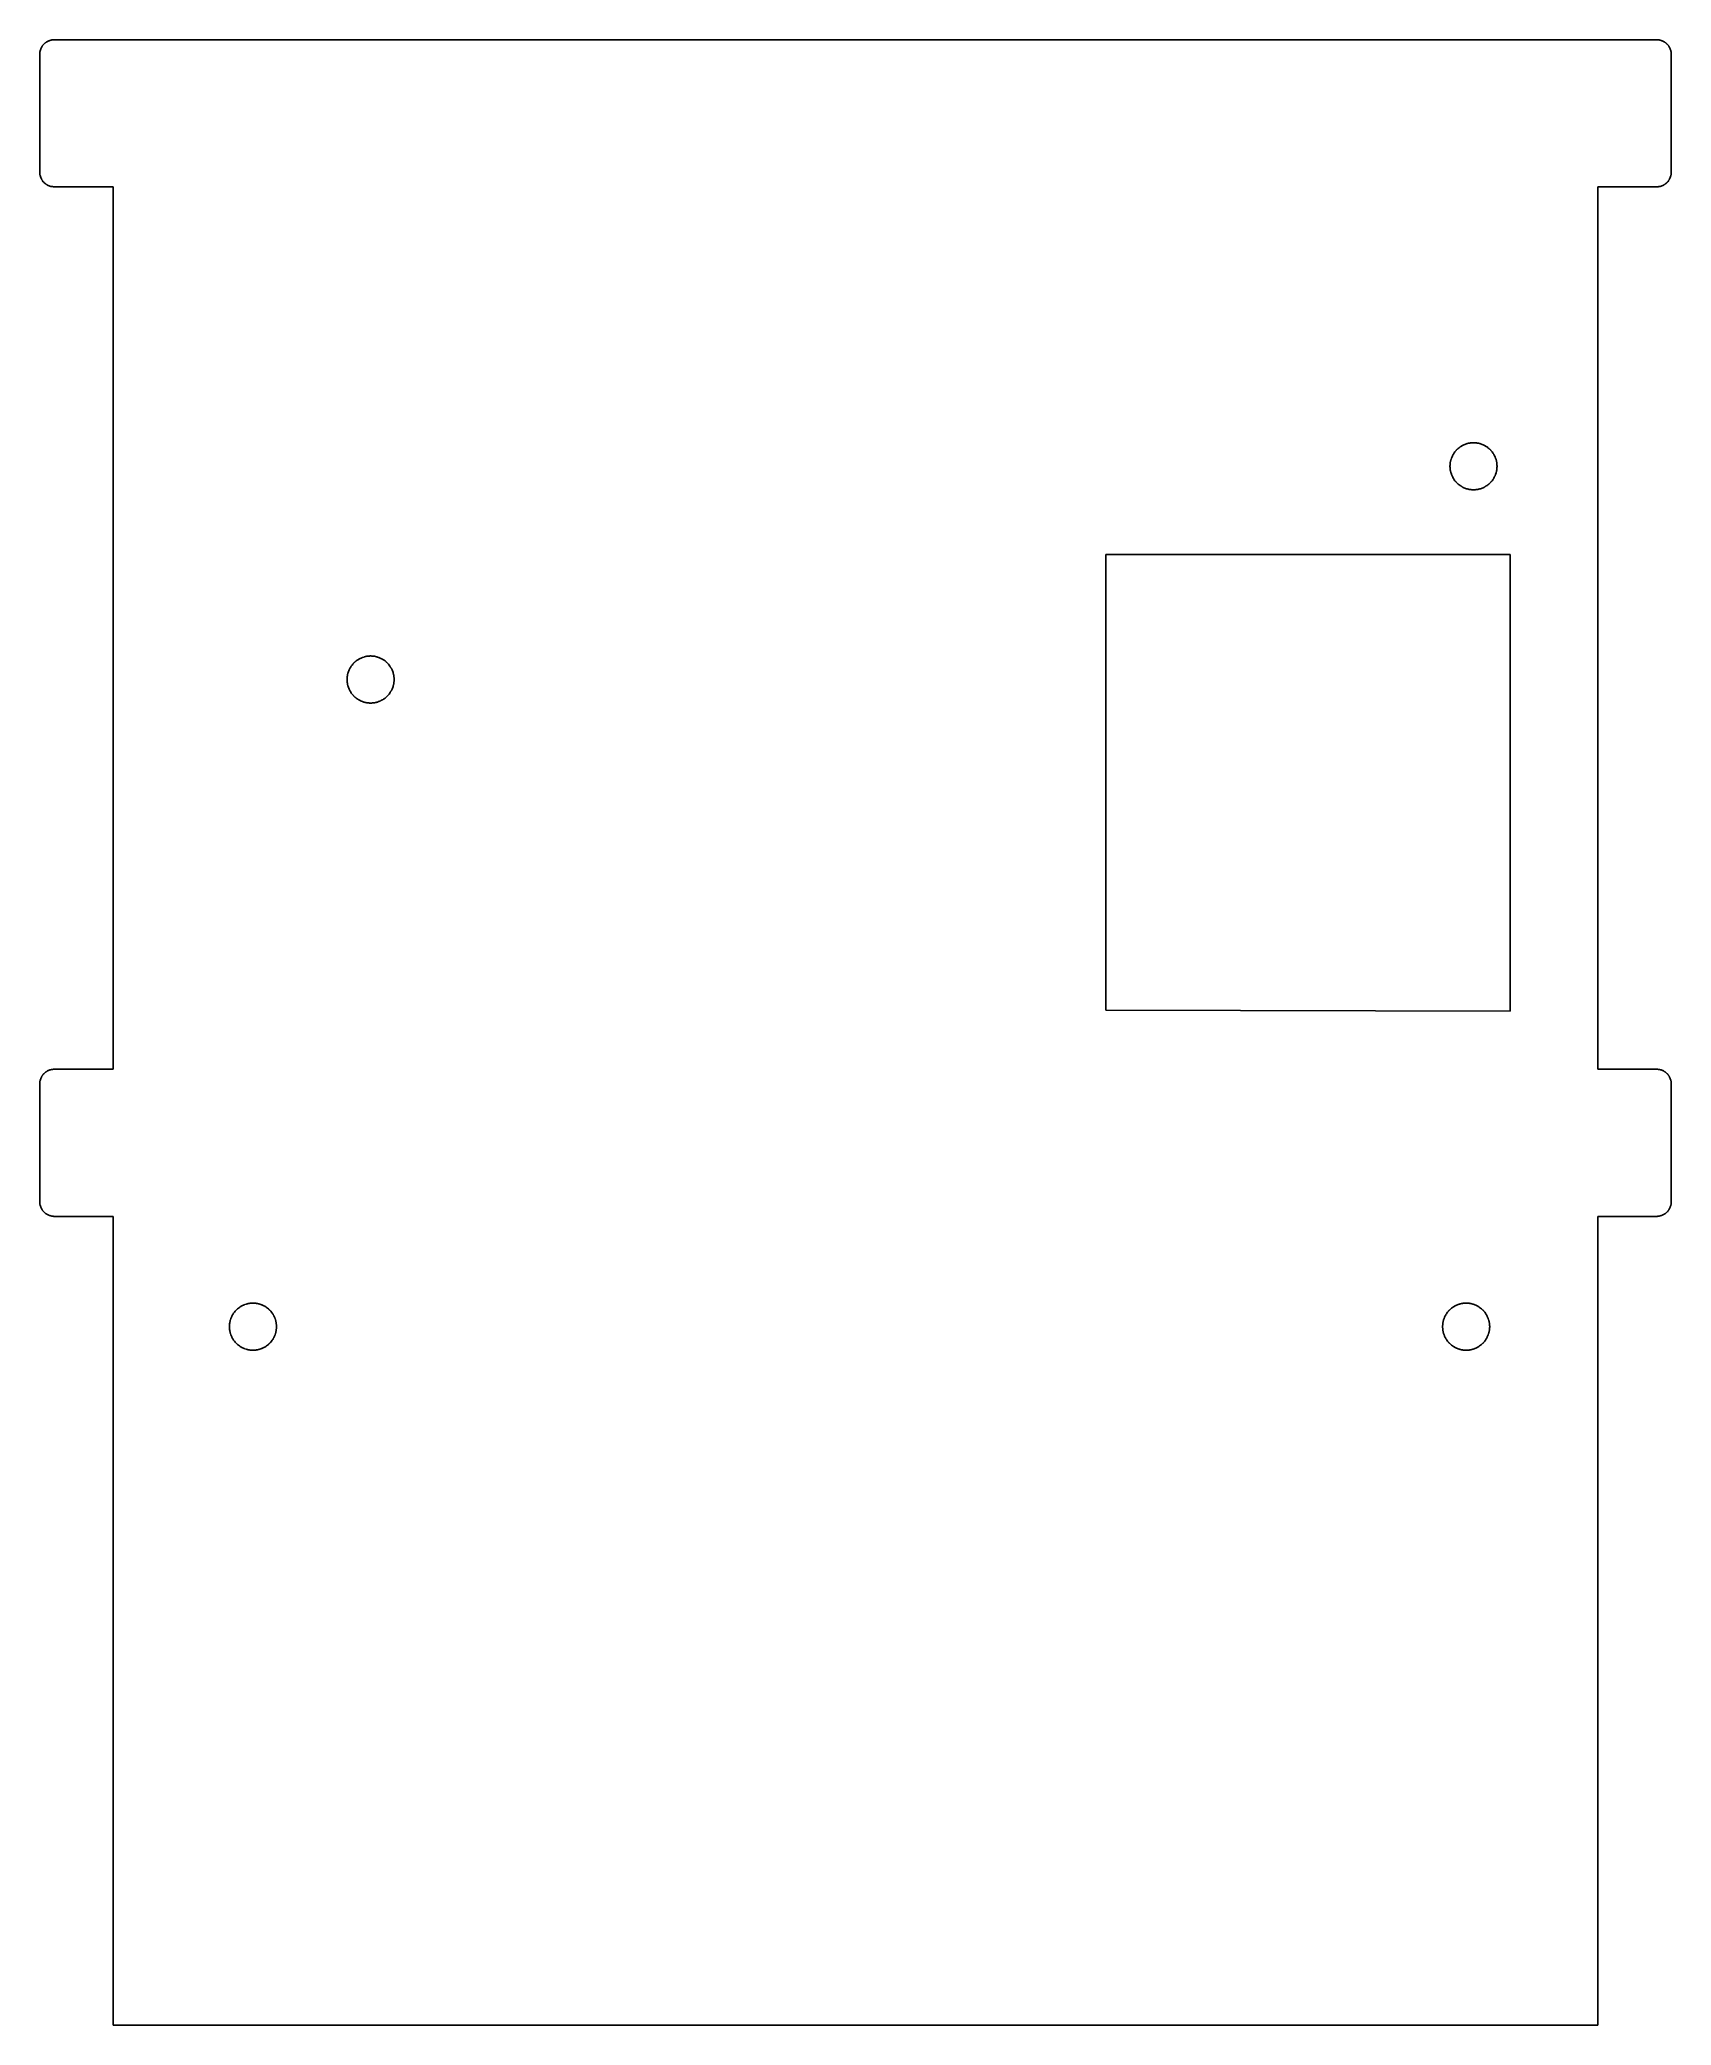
# Model space of a CAD drawing. Header units: metres. Extents: x -5 to 106, y 0 to 135.
import ezdxf

# ---------------------------------------------------------------- set-up
doc = ezdxf.new("R2010")
doc.units = ezdxf.units.M

msp = doc.modelspace()

# ---------------------------------------------------------------- linework, layer by layer
for p, q in [((-4.01758, 135), (-4.03516, 134.999)), ((104.968, 135), (-4.01758, 135)), ((104.985, 134.999), (104.968, 135)), ((-4.99902, 134.035), (-5, 134.018)), ((-5, 134.018), (-5, 125.982)), ((-4.99805, 134.069), (-4.99902, 134.053)), ((-4.99902, 134.053), (-4.99902, 134.035)), ((-4.99023, 134.14), (-4.99805, 134.069)), ((-4.9873, 134.156), (-4.99023, 134.14)), ((-4.98438, 134.174), (-4.9873, 134.156)), ((-4.98145, 134.19), (-4.98438, 134.174)), ((-4.97852, 134.208), (-4.98145, 134.19)), ((-4.97461, 134.225), (-4.97852, 134.208)), ((-4.9707, 134.242), (-4.97461, 134.225)), ((-4.95117, 134.309), (-4.9707, 134.242)), ((-4.93359, 134.358), (-4.95117, 134.309)), ((-4.92676, 134.375), (-4.93359, 134.358)), ((-4.9209, 134.391), (-4.92676, 134.375)), ((-4.91309, 134.406), (-4.9209, 134.391)), ((-4.90625, 134.423), (-4.91309, 134.406)), ((-4.88281, 134.47), (-4.90625, 134.423)), ((-4.875, 134.484), (-4.88281, 134.47)), ((-4.86621, 134.5), (-4.875, 134.484)), ((-4.85742, 134.515), (-4.86621, 134.5)), ((-4.84766, 134.53), (-4.85742, 134.515)), ((-4.83887, 134.545), (-4.84766, 134.53)), ((-4.8291, 134.56), (-4.83887, 134.545)), ((-4.81934, 134.573), (-4.8291, 134.56)), ((-4.80859, 134.588), (-4.81934, 134.573)), ((-4.79883, 134.602), (-4.80859, 134.588)), ((-4.77734, 134.629), (-4.79883, 134.602)), ((-4.76562, 134.643), (-4.77734, 134.629)), ((-4.75488, 134.656), (-4.76562, 134.643)), ((-4.71973, 134.694), (-4.75488, 134.656)), ((-4.69434, 134.72), (-4.71973, 134.694)), ((-4.65625, 134.755), (-4.69434, 134.72)), ((-4.64258, 134.766), (-4.65625, 134.755)), ((-4.62891, 134.777), (-4.64258, 134.766)), ((-4.60156, 134.799), (-4.62891, 134.777)), ((-4.58789, 134.809), (-4.60156, 134.799)), ((-4.57324, 134.819), (-4.58789, 134.809)), ((-4.55957, 134.829), (-4.57324, 134.819)), ((-4.54492, 134.839), (-4.55957, 134.829)), ((-4.53027, 134.848), (-4.54492, 134.839)), ((-4.51465, 134.857), (-4.53027, 134.848)), ((-4.5, 134.866), (-4.51465, 134.857)), ((-4.48438, 134.875), (-4.5, 134.866)), ((-4.46973, 134.883), (-4.48438, 134.875)), ((-4.42285, 134.906), (-4.46973, 134.883)), ((-4.40625, 134.913), (-4.42285, 134.906)), ((-4.39062, 134.921), (-4.40625, 134.913)), ((-4.375, 134.927), (-4.39062, 134.921)), ((-4.3584, 134.934), (-4.375, 134.927)), ((-4.30859, 134.951), (-4.3584, 134.934)), ((-4.24219, 134.971), (-4.30859, 134.951)), ((-4.22461, 134.975), (-4.24219, 134.971)), ((-4.20801, 134.979), (-4.22461, 134.975)), ((-4.19043, 134.981), (-4.20801, 134.979)), ((-4.17383, 134.984), (-4.19043, 134.981)), ((-4.15625, 134.987), (-4.17383, 134.984)), ((-4.13965, 134.99), (-4.15625, 134.987)), ((-4.06934, 134.998), (-4.13965, 134.99)), ((-4.05273, 134.999), (-4.06934, 134.998)), ((-4.03516, 134.999), (-4.05273, 134.999)), ((105.002, 134.999), (104.985, 134.999)), ((105.02, 134.998), (105.002, 134.999)), ((105.072, 134.992), (105.02, 134.998)), ((105.089, 134.99), (105.072, 134.992)), ((105.124, 134.984), (105.089, 134.99)), ((105.141, 134.981), (105.124, 134.984)), ((105.158, 134.979), (105.141, 134.981)), ((105.175, 134.975), (105.158, 134.979)), ((105.192, 134.971), (105.175, 134.975)), ((105.259, 134.951), (105.192, 134.971)), ((105.309, 134.934), (105.259, 134.951)), ((105.324, 134.927), (105.309, 134.934)), ((105.341, 134.921), (105.324, 134.927)), ((105.356, 134.913), (105.341, 134.921)), ((105.373, 134.906), (105.356, 134.913)), ((105.42, 134.883), (105.373, 134.906)), ((105.435, 134.875), (105.42, 134.883)), ((105.45, 134.866), (105.435, 134.875)), ((105.465, 134.857), (105.45, 134.866)), ((105.479, 134.848), (105.465, 134.857)), ((105.495, 134.839), (105.479, 134.848)), ((105.509, 134.829), (105.495, 134.839)), ((105.523, 134.819), (105.509, 134.829)), ((105.538, 134.809), (105.523, 134.819)), ((105.552, 134.799), (105.538, 134.809)), ((105.579, 134.777), (105.552, 134.799)), ((105.593, 134.766), (105.579, 134.777)), ((105.606, 134.755), (105.593, 134.766)), ((105.645, 134.72), (105.606, 134.755)), ((105.657, 134.707), (105.645, 134.72)), ((105.669, 134.694), (105.657, 134.707)), ((105.682, 134.682), (105.669, 134.694)), ((105.705, 134.656), (105.682, 134.682)), ((105.716, 134.643), (105.705, 134.656)), ((105.728, 134.629), (105.716, 134.643)), ((105.749, 134.602), (105.728, 134.629)), ((105.759, 134.588), (105.749, 134.602)), ((105.77, 134.573), (105.759, 134.588)), ((105.779, 134.56), (105.77, 134.573)), ((105.789, 134.545), (105.779, 134.56)), ((105.798, 134.53), (105.789, 134.545)), ((105.808, 134.515), (105.798, 134.53)), ((105.816, 134.5), (105.808, 134.515)), ((105.824, 134.484), (105.816, 134.5)), ((105.833, 134.47), (105.824, 134.484)), ((105.856, 134.423), (105.833, 134.47)), ((105.863, 134.406), (105.856, 134.423)), ((105.877, 134.375), (105.863, 134.406)), ((105.884, 134.358), (105.877, 134.375)), ((105.901, 134.309), (105.884, 134.358)), ((105.916, 134.259), (105.901, 134.309)), ((105.92, 134.242), (105.916, 134.259)), ((105.925, 134.225), (105.92, 134.242)), ((105.928, 134.208), (105.925, 134.225)), ((105.932, 134.19), (105.928, 134.208)), ((105.935, 134.174), (105.932, 134.19)), ((105.938, 134.156), (105.935, 134.174)), ((105.94, 134.14), (105.938, 134.156)), ((105.946, 134.087), (105.94, 134.14)), ((105.947, 134.069), (105.946, 134.087)), ((105.948, 134.053), (105.947, 134.069)), ((105.95, 134.018), (105.948, 134.053)), ((105.95, 125.982), (105.95, 134.018)), ((-5, 125.982), (-4.99902, 125.965)), ((-4.99902, 125.965), (-4.99902, 125.947)), ((-4.99902, 125.947), (-4.99805, 125.931)), ((-4.99805, 125.931), (-4.99023, 125.86)), ((-4.99023, 125.86), (-4.9873, 125.844)), ((-4.9873, 125.844), (-4.98438, 125.826)), ((-4.98438, 125.826), (-4.98145, 125.81)), ((-4.98145, 125.81), (-4.97852, 125.792)), ((-4.97852, 125.792), (-4.97461, 125.775)), ((-4.97461, 125.775), (-4.9707, 125.758)), ((-4.9707, 125.758), (-4.95117, 125.691)), ((-4.95117, 125.691), (-4.93359, 125.642)), ((-4.93359, 125.642), (-4.92676, 125.625)), ((-4.92676, 125.625), (-4.9209, 125.609)), ((-4.9209, 125.609), (-4.91309, 125.594)), ((-4.91309, 125.594), (-4.90625, 125.577)), ((-4.90625, 125.577), (-4.88281, 125.53)), ((105.833, 125.53), (105.856, 125.577)), ((105.856, 125.577), (105.863, 125.594)), ((105.863, 125.594), (105.877, 125.625)), ((105.877, 125.625), (105.884, 125.642)), ((105.884, 125.642), (105.901, 125.691)), ((105.901, 125.691), (105.916, 125.741)), ((105.916, 125.741), (105.92, 125.758)), ((105.92, 125.758), (105.925, 125.775)), ((105.925, 125.775), (105.928, 125.792)), ((105.928, 125.792), (105.932, 125.81)), ((105.932, 125.81), (105.935, 125.826)), ((105.935, 125.826), (105.938, 125.844)), ((105.938, 125.844), (105.94, 125.86)), ((105.94, 125.86), (105.946, 125.913)), ((105.946, 125.913), (105.947, 125.931)), ((105.947, 125.931), (105.948, 125.947)), ((105.948, 125.947), (105.95, 125.982)), ((-4.88281, 125.53), (-4.875, 125.516)), ((-4.875, 125.516), (-4.86621, 125.5)), ((-4.86621, 125.5), (-4.85742, 125.485)), ((-4.85742, 125.485), (-4.84766, 125.47)), ((-4.84766, 125.47), (-4.83887, 125.455)), ((-4.83887, 125.455), (-4.8291, 125.44)), ((-4.8291, 125.44), (-4.81934, 125.427)), ((-4.81934, 125.427), (-4.80859, 125.412)), ((-4.80859, 125.412), (-4.79883, 125.398)), ((-4.79883, 125.398), (-4.77734, 125.371)), ((-4.77734, 125.371), (-4.76562, 125.357)), ((-4.76562, 125.357), (-4.75488, 125.344)), ((-4.75488, 125.344), (-4.71973, 125.306)), ((-4.71973, 125.306), (-4.69434, 125.28)), ((-4.69434, 125.28), (-4.65625, 125.245)), ((-4.65625, 125.245), (-4.64258, 125.234)), ((-4.64258, 125.234), (-4.62891, 125.223)), ((-4.62891, 125.223), (-4.60156, 125.201)), ((-4.60156, 125.201), (-4.58789, 125.191)), ((-4.58789, 125.191), (-4.57324, 125.181)), ((-4.57324, 125.181), (-4.55957, 125.171)), ((-4.55957, 125.171), (-4.54492, 125.161)), ((-4.54492, 125.161), (-4.53027, 125.152)), ((-4.53027, 125.152), (-4.51465, 125.143)), ((-4.51465, 125.143), (-4.5, 125.134)), ((-4.5, 125.134), (-4.48438, 125.125)), ((-4.48438, 125.125), (-4.46973, 125.117)), ((-4.46973, 125.117), (-4.42285, 125.094)), ((-4.42285, 125.094), (-4.40625, 125.087)), ((-4.40625, 125.087), (-4.39062, 125.079)), ((-4.39062, 125.079), (-4.375, 125.073)), ((-4.375, 125.073), (-4.3584, 125.066)), ((-4.3584, 125.066), (-4.30859, 125.049)), ((-4.30859, 125.049), (-4.24219, 125.029)), ((-4.24219, 125.029), (-4.22461, 125.025)), ((-4.22461, 125.025), (-4.20801, 125.021)), ((-4.20801, 125.021), (-4.19043, 125.019)), ((-4.19043, 125.019), (-4.17383, 125.016)), ((-4.17383, 125.016), (-4.15625, 125.013)), ((-4.15625, 125.013), (-4.13965, 125.01)), ((-4.13965, 125.01), (-4.06934, 125.002)), ((-4.06934, 125.002), (-4.05273, 125.001)), ((-4.05273, 125.001), (-4.03516, 125.001)), ((-4.03516, 125.001), (-4.01758, 125)), ((-4.01758, 125), (0, 125)), ((0, 125), (0, 65)), ((100.95, 65), (100.95, 125)), ((100.95, 125), (104.968, 125)), ((104.968, 125), (104.985, 125.001)), ((104.985, 125.001), (105.002, 125.001)), ((105.002, 125.001), (105.02, 125.002)), ((105.02, 125.002), (105.072, 125.008)), ((105.072, 125.008), (105.089, 125.01)), ((105.089, 125.01), (105.124, 125.016)), ((105.124, 125.016), (105.141, 125.019)), ((105.141, 125.019), (105.158, 125.021)), ((105.158, 125.021), (105.175, 125.025)), ((105.175, 125.025), (105.192, 125.029)), ((105.192, 125.029), (105.259, 125.049)), ((105.259, 125.049), (105.309, 125.066)), ((105.309, 125.066), (105.324, 125.073)), ((105.324, 125.073), (105.341, 125.079)), ((105.341, 125.079), (105.356, 125.087)), ((105.356, 125.087), (105.373, 125.094)), ((105.373, 125.094), (105.42, 125.117)), ((105.42, 125.117), (105.435, 125.125)), ((105.435, 125.125), (105.45, 125.134)), ((105.45, 125.134), (105.465, 125.143)), ((105.465, 125.143), (105.479, 125.152)), ((105.479, 125.152), (105.495, 125.161)), ((105.495, 125.161), (105.509, 125.171)), ((105.509, 125.171), (105.523, 125.181)), ((105.523, 125.181), (105.538, 125.191)), ((105.538, 125.191), (105.552, 125.201)), ((105.552, 125.201), (105.579, 125.223)), ((105.579, 125.223), (105.593, 125.234)), ((105.593, 125.234), (105.606, 125.245)), ((105.606, 125.245), (105.645, 125.28)), ((105.645, 125.28), (105.657, 125.293)), ((105.657, 125.293), (105.669, 125.306)), ((105.669, 125.306), (105.682, 125.318)), ((105.682, 125.318), (105.705, 125.344)), ((105.705, 125.344), (105.716, 125.357)), ((105.716, 125.357), (105.728, 125.371)), ((105.728, 125.371), (105.749, 125.398)), ((105.749, 125.398), (105.759, 125.412)), ((105.759, 125.412), (105.77, 125.427)), ((105.77, 125.427), (105.779, 125.44)), ((105.779, 125.44), (105.789, 125.455)), ((105.789, 125.455), (105.798, 125.47)), ((105.798, 125.47), (105.808, 125.485)), ((105.808, 125.485), (105.816, 125.5)), ((105.816, 125.5), (105.824, 125.516)), ((105.824, 125.516), (105.833, 125.53)), ((91.0166, 106.6), (91.0381, 106.65)), ((91.0381, 106.65), (91.0615, 106.701)), ((91.0615, 106.701), (91.0742, 106.727)), ((91.0742, 106.727), (91.0869, 106.751)), ((91.0869, 106.751), (91.1143, 106.8)), ((91.1143, 106.8), (91.1289, 106.824)), ((91.1289, 106.824), (91.1582, 106.871)), ((91.1582, 106.871), (91.1895, 106.918)), ((91.1895, 106.918), (91.2393, 106.985)), ((91.2393, 106.985), (91.292, 107.05)), ((91.292, 107.05), (91.3105, 107.07)), ((91.3105, 107.07), (91.3301, 107.091)), ((91.3301, 107.091), (91.3486, 107.111)), ((91.3486, 107.111), (91.3682, 107.132)), ((91.3682, 107.132), (91.3887, 107.151)), ((91.3887, 107.151), (91.4092, 107.17)), ((91.4092, 107.17), (91.4297, 107.189)), ((91.4297, 107.189), (91.4502, 107.208)), ((91.4502, 107.208), (91.5146, 107.261)), ((91.5146, 107.261), (91.582, 107.311)), ((91.582, 107.311), (91.6289, 107.342)), ((91.6289, 107.342), (91.6758, 107.371)), ((91.6758, 107.371), (91.7002, 107.386)), ((91.7002, 107.386), (91.749, 107.413)), ((91.749, 107.413), (91.7734, 107.426)), ((91.7734, 107.426), (91.7988, 107.438)), ((91.7988, 107.438), (91.8496, 107.462)), ((91.8496, 107.462), (91.9004, 107.483)), ((91.9004, 107.483), (91.9268, 107.494)), ((91.9268, 107.494), (91.9531, 107.504)), ((91.9531, 107.504), (92.0322, 107.53)), ((92.0322, 107.53), (92.0586, 107.538)), ((92.0586, 107.538), (92.0859, 107.546)), ((92.0859, 107.546), (92.1133, 107.553)), ((92.1133, 107.553), (92.1396, 107.559)), ((92.1396, 107.559), (92.167, 107.565)), ((92.167, 107.565), (92.1943, 107.57)), ((92.1943, 107.57), (92.2217, 107.576)), ((92.2217, 107.576), (92.25, 107.58)), ((92.25, 107.58), (92.3047, 107.588)), ((92.3047, 107.588), (92.333, 107.591)), ((92.333, 107.591), (92.3604, 107.594)), ((92.3604, 107.594), (92.3887, 107.596)), ((92.3887, 107.596), (92.416, 107.598)), ((92.416, 107.598), (92.4717, 107.6)), ((92.4717, 107.6), (92.5283, 107.6)), ((92.5283, 107.6), (92.584, 107.598)), ((92.584, 107.598), (92.6113, 107.596)), ((92.6113, 107.596), (92.6396, 107.594)), ((92.6396, 107.594), (92.667, 107.591)), ((92.667, 107.591), (92.6953, 107.588)), ((92.6953, 107.588), (92.75, 107.58)), ((92.75, 107.58), (92.7783, 107.576)), ((92.7783, 107.576), (92.8057, 107.57)), ((92.8057, 107.57), (92.833, 107.565)), ((92.833, 107.565), (92.8604, 107.559)), ((92.8604, 107.559), (92.8867, 107.553)), ((92.8867, 107.553), (92.9141, 107.546)), ((92.9141, 107.546), (92.9414, 107.538)), ((92.9414, 107.538), (92.9678, 107.53)), ((92.9678, 107.53), (93.0469, 107.504)), ((93.0469, 107.504), (93.0732, 107.494)), ((93.0732, 107.494), (93.0996, 107.483)), ((93.0996, 107.483), (93.1504, 107.462)), ((93.1504, 107.462), (93.2012, 107.438)), ((93.2012, 107.438), (93.2266, 107.426)), ((93.2266, 107.426), (93.251, 107.413)), ((93.251, 107.413), (93.2998, 107.386)), ((93.2998, 107.386), (93.3242, 107.371)), ((93.3242, 107.371), (93.3711, 107.342)), ((93.3711, 107.342), (93.418, 107.311)), ((93.418, 107.311), (93.4854, 107.261)), ((93.4854, 107.261), (93.5498, 107.208)), ((93.5498, 107.208), (93.5703, 107.189)), ((93.5703, 107.189), (93.5908, 107.17)), ((93.5908, 107.17), (93.6113, 107.151)), ((93.6113, 107.151), (93.6318, 107.132)), ((93.6318, 107.132), (93.6514, 107.111)), ((93.6514, 107.111), (93.6699, 107.091)), ((93.6699, 107.091), (93.6895, 107.07)), ((93.6895, 107.07), (93.708, 107.05)), ((93.708, 107.05), (93.7607, 106.985)), ((93.7607, 106.985), (93.8105, 106.918)), ((93.8105, 106.918), (93.8418, 106.871)), ((93.8418, 106.871), (93.8711, 106.824)), ((93.8711, 106.824), (93.8857, 106.8)), ((93.8857, 106.8), (93.9131, 106.751)), ((93.9131, 106.751), (93.9258, 106.727)), ((93.9258, 106.727), (93.9385, 106.701)), ((93.9385, 106.701), (93.9619, 106.65)), ((93.9619, 106.65), (93.9834, 106.6)), ((90.9004, 106.028), (90.9023, 106.084)), ((90.9004, 105.972), (90.9004, 106.028)), ((90.9023, 105.916), (90.9004, 105.972)), ((90.9023, 106.084), (90.9043, 106.111)), ((90.9043, 105.889), (90.9023, 105.916)), ((90.9043, 106.111), (90.9062, 106.14)), ((90.9062, 105.86), (90.9043, 105.889)), ((90.9062, 106.14), (90.9092, 106.167)), ((90.9092, 105.833), (90.9062, 105.86)), ((90.9092, 106.167), (90.9121, 106.195)), ((90.9121, 105.805), (90.9092, 105.833)), ((90.9121, 106.195), (90.9199, 106.25)), ((90.9199, 105.75), (90.9121, 105.805)), ((90.9199, 106.25), (90.9238, 106.278)), ((90.9238, 105.722), (90.9199, 105.75)), ((90.9238, 106.278), (90.9297, 106.306)), ((90.9297, 105.694), (90.9238, 105.722)), ((90.9297, 106.306), (90.9346, 106.333)), ((90.9346, 105.667), (90.9297, 105.694)), ((90.9346, 106.333), (90.9414, 106.36)), ((90.9414, 105.64), (90.9346, 105.667)), ((90.9414, 106.36), (90.9473, 106.387)), ((90.9473, 105.613), (90.9414, 105.64)), ((90.9473, 106.387), (90.9541, 106.414)), ((90.9541, 105.586), (90.9473, 105.613)), ((90.9541, 106.414), (90.9619, 106.441)), ((90.9619, 105.559), (90.9541, 105.586)), ((90.9619, 106.441), (90.9697, 106.468)), ((90.9697, 105.532), (90.9619, 105.559)), ((90.9697, 106.468), (90.9961, 106.547)), ((90.9961, 105.453), (90.9697, 105.532)), ((90.9961, 106.547), (91.0059, 106.573)), ((91.0059, 105.427), (90.9961, 105.453)), ((91.0059, 106.573), (91.0166, 106.6)), ((91.0166, 105.4), (91.0059, 105.427)), ((91.0381, 105.35), (91.0166, 105.4)), ((91.0615, 105.299), (91.0381, 105.35)), ((93.9619, 105.35), (93.9385, 105.299)), ((93.9834, 105.4), (93.9619, 105.35)), ((93.9834, 106.6), (93.9941, 106.573)), ((93.9941, 105.427), (93.9834, 105.4)), ((93.9941, 106.573), (94.0039, 106.547)), ((94.0039, 105.453), (93.9941, 105.427)), ((94.0039, 106.547), (94.0303, 106.468)), ((94.0303, 105.532), (94.0039, 105.453)), ((94.0303, 106.468), (94.0381, 106.441)), ((94.0381, 105.559), (94.0303, 105.532)), ((94.0381, 106.441), (94.0459, 106.414)), ((94.0459, 105.586), (94.0381, 105.559)), ((94.0459, 106.414), (94.0527, 106.387)), ((94.0527, 105.613), (94.0459, 105.586)), ((94.0527, 106.387), (94.0586, 106.36)), ((94.0586, 105.64), (94.0527, 105.613)), ((94.0586, 106.36), (94.0654, 106.333)), ((94.0654, 105.667), (94.0586, 105.64)), ((94.0654, 106.333), (94.0703, 106.306)), ((94.0703, 105.694), (94.0654, 105.667)), ((94.0703, 106.306), (94.0762, 106.278)), ((94.0762, 105.722), (94.0703, 105.694)), ((94.0762, 106.278), (94.0801, 106.25)), ((94.0801, 105.75), (94.0762, 105.722)), ((94.0801, 106.25), (94.0879, 106.195)), ((94.0879, 105.805), (94.0801, 105.75)), ((94.0879, 106.195), (94.0908, 106.167)), ((94.0908, 105.833), (94.0879, 105.805)), ((94.0908, 106.167), (94.0938, 106.14)), ((94.0938, 105.86), (94.0908, 105.833)), ((94.0938, 106.14), (94.0957, 106.111)), ((94.0957, 105.889), (94.0938, 105.86)), ((94.0957, 106.111), (94.0977, 106.084)), ((94.0977, 105.916), (94.0957, 105.889)), ((94.0977, 106.084), (94.0996, 106.028)), ((94.0996, 105.972), (94.0977, 105.916)), ((94.0996, 106.028), (94.0996, 105.972)), ((91.0742, 105.273), (91.0615, 105.299)), ((91.0869, 105.249), (91.0742, 105.273)), ((91.1143, 105.2), (91.0869, 105.249)), ((91.1289, 105.176), (91.1143, 105.2)), ((91.1582, 105.129), (91.1289, 105.176)), ((91.1895, 105.082), (91.1582, 105.129)), ((91.2393, 105.015), (91.1895, 105.082)), ((91.292, 104.95), (91.2393, 105.015)), ((91.3105, 104.93), (91.292, 104.95)), ((91.3301, 104.909), (91.3105, 104.93)), ((91.3486, 104.889), (91.3301, 104.909)), ((91.3682, 104.868), (91.3486, 104.889)), ((91.3887, 104.849), (91.3682, 104.868)), ((91.4092, 104.83), (91.3887, 104.849)), ((91.4297, 104.811), (91.4092, 104.83)), ((91.4502, 104.792), (91.4297, 104.811)), ((91.5146, 104.739), (91.4502, 104.792)), ((91.582, 104.689), (91.5146, 104.739)), ((91.6289, 104.658), (91.582, 104.689)), ((91.6758, 104.629), (91.6289, 104.658)), ((91.7002, 104.614), (91.6758, 104.629)), ((91.749, 104.587), (91.7002, 104.614)), ((91.7734, 104.574), (91.749, 104.587)), ((91.7988, 104.562), (91.7734, 104.574)), ((91.8496, 104.538), (91.7988, 104.562)), ((91.9004, 104.517), (91.8496, 104.538)), ((91.9268, 104.506), (91.9004, 104.517)), ((91.9531, 104.496), (91.9268, 104.506)), ((92.0322, 104.47), (91.9531, 104.496)), ((92.0586, 104.462), (92.0322, 104.47)), ((92.0859, 104.454), (92.0586, 104.462)), ((92.1133, 104.447), (92.0859, 104.454)), ((92.1396, 104.441), (92.1133, 104.447)), ((92.167, 104.435), (92.1396, 104.441)), ((92.1943, 104.43), (92.167, 104.435)), ((92.2217, 104.424), (92.1943, 104.43)), ((92.25, 104.42), (92.2217, 104.424)), ((92.3047, 104.412), (92.25, 104.42)), ((92.333, 104.409), (92.3047, 104.412)), ((92.3604, 104.406), (92.333, 104.409)), ((92.3887, 104.404), (92.3604, 104.406)), ((92.416, 104.402), (92.3887, 104.404)), ((92.4717, 104.4), (92.416, 104.402)), ((92.5283, 104.4), (92.4717, 104.4)), ((92.584, 104.402), (92.5283, 104.4)), ((92.6113, 104.404), (92.584, 104.402)), ((92.6396, 104.406), (92.6113, 104.404)), ((92.667, 104.409), (92.6396, 104.406)), ((92.6953, 104.412), (92.667, 104.409)), ((92.75, 104.42), (92.6953, 104.412)), ((92.7783, 104.424), (92.75, 104.42)), ((92.8057, 104.43), (92.7783, 104.424)), ((92.833, 104.435), (92.8057, 104.43)), ((92.8604, 104.441), (92.833, 104.435)), ((92.8867, 104.447), (92.8604, 104.441)), ((92.9141, 104.454), (92.8867, 104.447)), ((92.9414, 104.462), (92.9141, 104.454)), ((92.9678, 104.47), (92.9414, 104.462)), ((93.0469, 104.496), (92.9678, 104.47)), ((93.0732, 104.506), (93.0469, 104.496)), ((93.0996, 104.517), (93.0732, 104.506)), ((93.1504, 104.538), (93.0996, 104.517)), ((93.2012, 104.562), (93.1504, 104.538)), ((93.2266, 104.574), (93.2012, 104.562)), ((93.251, 104.587), (93.2266, 104.574)), ((93.2998, 104.614), (93.251, 104.587)), ((93.3242, 104.629), (93.2998, 104.614)), ((93.3711, 104.658), (93.3242, 104.629)), ((93.418, 104.689), (93.3711, 104.658)), ((93.4854, 104.739), (93.418, 104.689)), ((93.5498, 104.792), (93.4854, 104.739)), ((93.5703, 104.811), (93.5498, 104.792)), ((93.5908, 104.83), (93.5703, 104.811)), ((93.6113, 104.849), (93.5908, 104.83)), ((93.6318, 104.868), (93.6113, 104.849)), ((93.6514, 104.889), (93.6318, 104.868)), ((93.6699, 104.909), (93.6514, 104.889)), ((93.6895, 104.93), (93.6699, 104.909)), ((93.708, 104.95), (93.6895, 104.93)), ((93.7607, 105.015), (93.708, 104.95)), ((93.8105, 105.082), (93.7607, 105.015)), ((93.8418, 105.129), (93.8105, 105.082)), ((93.8711, 105.176), (93.8418, 105.129)), ((93.8857, 105.2), (93.8711, 105.176)), ((93.9131, 105.249), (93.8857, 105.2)), ((93.9258, 105.273), (93.9131, 105.249)), ((93.9385, 105.299), (93.9258, 105.273)), ((67.5, 69.0283), (67.5, 100)), ((67.5, 100), (95, 100)), ((95, 100), (95, 68.9512)), ((15.9238, 91.7783), (15.9297, 91.8057)), ((15.9297, 91.8057), (15.9346, 91.833)), ((15.9346, 91.833), (15.9414, 91.8604)), ((15.9414, 91.8604), (15.9473, 91.8867)), ((15.9473, 91.8867), (15.9541, 91.9141)), ((15.9541, 91.9141), (15.9619, 91.9414)), ((15.9619, 91.9414), (15.9697, 91.9678)), ((15.9697, 91.9678), (15.9961, 92.0469)), ((15.9961, 92.0469), (16.0059, 92.0732)), ((16.0059, 92.0732), (16.0166, 92.0996)), ((16.0166, 92.0996), (16.0381, 92.1504)), ((16.0381, 92.1504), (16.0615, 92.2012)), ((16.0615, 92.2012), (16.0742, 92.2266)), ((16.0742, 92.2266), (16.0869, 92.251)), ((16.0869, 92.251), (16.1143, 92.2998)), ((16.1143, 92.2998), (16.1289, 92.3242)), ((16.1289, 92.3242), (16.1582, 92.3711)), ((16.1582, 92.3711), (16.1895, 92.418)), ((16.1895, 92.418), (16.2393, 92.4854)), ((16.2393, 92.4854), (16.292, 92.5498)), ((16.292, 92.5498), (16.3105, 92.5703)), ((16.3105, 92.5703), (16.3301, 92.5908)), ((16.3301, 92.5908), (16.3486, 92.6113)), ((16.3486, 92.6113), (16.3682, 92.6318)), ((16.3682, 92.6318), (16.3887, 92.6514)), ((16.3887, 92.6514), (16.4092, 92.6699)), ((16.4092, 92.6699), (16.4297, 92.6895)), ((16.4297, 92.6895), (16.4502, 92.708)), ((16.4502, 92.708), (16.5146, 92.7607)), ((16.5146, 92.7607), (16.582, 92.8105)), ((16.582, 92.8105), (16.6289, 92.8418)), ((16.6289, 92.8418), (16.6758, 92.8711)), ((16.6758, 92.8711), (16.7002, 92.8857)), ((16.7002, 92.8857), (16.749, 92.9131)), ((16.749, 92.9131), (16.7734, 92.9258)), ((16.7734, 92.9258), (16.7988, 92.9385)), ((16.7988, 92.9385), (16.8496, 92.9619)), ((16.8496, 92.9619), (16.9004, 92.9834)), ((16.9004, 92.9834), (16.9268, 92.9941)), ((16.9268, 92.9941), (16.9531, 93.0039)), ((16.9531, 93.0039), (17.0322, 93.0303)), ((17.0322, 93.0303), (17.0586, 93.0381)), ((17.0586, 93.0381), (17.0859, 93.0459)), ((17.0859, 93.0459), (17.1133, 93.0527)), ((17.1133, 93.0527), (17.1396, 93.0586)), ((17.1396, 93.0586), (17.167, 93.0654)), ((17.167, 93.0654), (17.1943, 93.0703)), ((17.1943, 93.0703), (17.2217, 93.0762)), ((17.2217, 93.0762), (17.25, 93.0801)), ((17.25, 93.0801), (17.3047, 93.0879)), ((17.3047, 93.0879), (17.333, 93.0908)), ((17.333, 93.0908), (17.3604, 93.0938)), ((17.3604, 93.0938), (17.3887, 93.0957)), ((17.3887, 93.0957), (17.416, 93.0977)), ((17.416, 93.0977), (17.4717, 93.0996)), ((17.4717, 93.0996), (17.5283, 93.0996)), ((17.5283, 93.0996), (17.584, 93.0977)), ((17.584, 93.0977), (17.6113, 93.0957)), ((17.6113, 93.0957), (17.6396, 93.0938)), ((17.6396, 93.0938), (17.667, 93.0908)), ((17.667, 93.0908), (17.6953, 93.0879)), ((17.6953, 93.0879), (17.75, 93.0801)), ((17.75, 93.0801), (17.7783, 93.0762)), ((17.7783, 93.0762), (17.8057, 93.0703)), ((17.8057, 93.0703), (17.833, 93.0654)), ((17.833, 93.0654), (17.8604, 93.0586)), ((17.8604, 93.0586), (17.8867, 93.0527)), ((17.8867, 93.0527), (17.9141, 93.0459)), ((17.9141, 93.0459), (17.9414, 93.0381)), ((17.9414, 93.0381), (17.9678, 93.0303)), ((17.9678, 93.0303), (18.0469, 93.0039)), ((18.0469, 93.0039), (18.0732, 92.9941)), ((18.0732, 92.9941), (18.0996, 92.9834)), ((18.0996, 92.9834), (18.1504, 92.9619)), ((18.1504, 92.9619), (18.2012, 92.9385)), ((18.2012, 92.9385), (18.2266, 92.9258)), ((18.2266, 92.9258), (18.251, 92.9131)), ((18.251, 92.9131), (18.2998, 92.8857)), ((18.2998, 92.8857), (18.3242, 92.8711)), ((18.3242, 92.8711), (18.3711, 92.8418)), ((18.3711, 92.8418), (18.418, 92.8105)), ((18.418, 92.8105), (18.4854, 92.7607)), ((18.4854, 92.7607), (18.5498, 92.708)), ((18.5498, 92.708), (18.5703, 92.6895)), ((18.5703, 92.6895), (18.5908, 92.6699)), ((18.5908, 92.6699), (18.6113, 92.6514)), ((18.6113, 92.6514), (18.6318, 92.6318)), ((18.6318, 92.6318), (18.6514, 92.6113)), ((18.6514, 92.6113), (18.6699, 92.5908)), ((18.6699, 92.5908), (18.6895, 92.5703)), ((18.6895, 92.5703), (18.708, 92.5498)), ((18.708, 92.5498), (18.7607, 92.4854)), ((18.7607, 92.4854), (18.8105, 92.418)), ((18.8105, 92.418), (18.8418, 92.3711)), ((18.8418, 92.3711), (18.8711, 92.3242)), ((18.8711, 92.3242), (18.8857, 92.2998)), ((18.8857, 92.2998), (18.9131, 92.251)), ((18.9131, 92.251), (18.9258, 92.2266)), ((18.9258, 92.2266), (18.9385, 92.2012)), ((18.9385, 92.2012), (18.9619, 92.1504)), ((18.9619, 92.1504), (18.9834, 92.0996)), ((18.9834, 92.0996), (18.9941, 92.0732)), ((18.9941, 92.0732), (19.0039, 92.0469)), ((19.0039, 92.0469), (19.0303, 91.9678)), ((19.0303, 91.9678), (19.0381, 91.9414)), ((19.0381, 91.9414), (19.0459, 91.9141)), ((19.0459, 91.9141), (19.0527, 91.8867)), ((19.0527, 91.8867), (19.0586, 91.8604)), ((19.0586, 91.8604), (19.0654, 91.833)), ((19.0654, 91.833), (19.0703, 91.8057)), ((19.0703, 91.8057), (19.0762, 91.7783)), ((15.9004, 91.5283), (15.9023, 91.584)), ((15.9004, 91.4717), (15.9004, 91.5283)), ((15.9023, 91.416), (15.9004, 91.4717)), ((15.9023, 91.584), (15.9043, 91.6113)), ((15.9043, 91.3887), (15.9023, 91.416)), ((15.9043, 91.6113), (15.9062, 91.6396)), ((15.9062, 91.3604), (15.9043, 91.3887)), ((15.9062, 91.6396), (15.9092, 91.667)), ((15.9092, 91.333), (15.9062, 91.3604)), ((15.9092, 91.667), (15.9121, 91.6953)), ((15.9121, 91.3047), (15.9092, 91.333)), ((15.9121, 91.6953), (15.9199, 91.75)), ((15.9199, 91.25), (15.9121, 91.3047)), ((15.9199, 91.75), (15.9238, 91.7783)), ((15.9238, 91.2217), (15.9199, 91.25)), ((15.9297, 91.1943), (15.9238, 91.2217)), ((15.9346, 91.167), (15.9297, 91.1943)), ((15.9414, 91.1396), (15.9346, 91.167)), ((15.9473, 91.1133), (15.9414, 91.1396)), ((15.9541, 91.0859), (15.9473, 91.1133)), ((15.9619, 91.0586), (15.9541, 91.0859)), ((15.9697, 91.0322), (15.9619, 91.0586)), ((15.9961, 90.9531), (15.9697, 91.0322)), ((16.0059, 90.9268), (15.9961, 90.9531)), ((16.0166, 90.9004), (16.0059, 90.9268)), ((16.0381, 90.8496), (16.0166, 90.9004)), ((16.0615, 90.7988), (16.0381, 90.8496)), ((16.0742, 90.7734), (16.0615, 90.7988)), ((16.0869, 90.749), (16.0742, 90.7734)), ((16.1143, 90.7002), (16.0869, 90.749)), ((16.1289, 90.6758), (16.1143, 90.7002)), ((16.1582, 90.6289), (16.1289, 90.6758)), ((16.1895, 90.582), (16.1582, 90.6289)), ((16.2393, 90.5146), (16.1895, 90.582)), ((16.292, 90.4502), (16.2393, 90.5146)), ((16.3105, 90.4297), (16.292, 90.4502)), ((18.708, 90.4502), (18.6895, 90.4297)), ((18.7607, 90.5146), (18.708, 90.4502)), ((18.8105, 90.582), (18.7607, 90.5146)), ((18.8418, 90.6289), (18.8105, 90.582)), ((18.8711, 90.6758), (18.8418, 90.6289)), ((18.8857, 90.7002), (18.8711, 90.6758)), ((18.9131, 90.749), (18.8857, 90.7002)), ((18.9258, 90.7734), (18.9131, 90.749)), ((18.9385, 90.7988), (18.9258, 90.7734)), ((18.9619, 90.8496), (18.9385, 90.7988)), ((18.9834, 90.9004), (18.9619, 90.8496)), ((18.9941, 90.9268), (18.9834, 90.9004)), ((19.0039, 90.9531), (18.9941, 90.9268)), ((19.0303, 91.0322), (19.0039, 90.9531)), ((19.0381, 91.0586), (19.0303, 91.0322)), ((19.0459, 91.0859), (19.0381, 91.0586)), ((19.0527, 91.1133), (19.0459, 91.0859)), ((19.0586, 91.1396), (19.0527, 91.1133)), ((19.0654, 91.167), (19.0586, 91.1396)), ((19.0703, 91.1943), (19.0654, 91.167)), ((19.0762, 91.2217), (19.0703, 91.1943)), ((19.0762, 91.7783), (19.0801, 91.75)), ((19.0801, 91.25), (19.0762, 91.2217)), ((19.0801, 91.75), (19.0879, 91.6953)), ((19.0879, 91.3047), (19.0801, 91.25)), ((19.0879, 91.6953), (19.0908, 91.667)), ((19.0908, 91.333), (19.0879, 91.3047)), ((19.0908, 91.667), (19.0938, 91.6396)), ((19.0938, 91.3604), (19.0908, 91.333)), ((19.0938, 91.6396), (19.0957, 91.6113)), ((19.0957, 91.3887), (19.0938, 91.3604)), ((19.0957, 91.6113), (19.0977, 91.584)), ((19.0977, 91.416), (19.0957, 91.3887)), ((19.0977, 91.584), (19.0996, 91.5283)), ((19.0996, 91.4717), (19.0977, 91.416)), ((19.0996, 91.5283), (19.0996, 91.4717)), ((16.3301, 90.4092), (16.3105, 90.4297)), ((16.3486, 90.3887), (16.3301, 90.4092)), ((16.3682, 90.3682), (16.3486, 90.3887)), ((16.3887, 90.3486), (16.3682, 90.3682)), ((16.4092, 90.3301), (16.3887, 90.3486)), ((16.4297, 90.3105), (16.4092, 90.3301)), ((16.4502, 90.292), (16.4297, 90.3105)), ((16.5146, 90.2393), (16.4502, 90.292)), ((16.582, 90.1895), (16.5146, 90.2393)), ((16.6289, 90.1582), (16.582, 90.1895)), ((16.6758, 90.1289), (16.6289, 90.1582)), ((16.7002, 90.1143), (16.6758, 90.1289)), ((16.749, 90.0869), (16.7002, 90.1143)), ((16.7734, 90.0742), (16.749, 90.0869)), ((16.7988, 90.0615), (16.7734, 90.0742)), ((16.8496, 90.0381), (16.7988, 90.0615)), ((16.9004, 90.0166), (16.8496, 90.0381)), ((16.9268, 90.0059), (16.9004, 90.0166)), ((16.9531, 89.9961), (16.9268, 90.0059)), ((17.0322, 89.9697), (16.9531, 89.9961)), ((17.0586, 89.9619), (17.0322, 89.9697)), ((17.0859, 89.9541), (17.0586, 89.9619)), ((17.1133, 89.9473), (17.0859, 89.9541)), ((17.1396, 89.9414), (17.1133, 89.9473)), ((17.167, 89.9346), (17.1396, 89.9414)), ((17.1943, 89.9297), (17.167, 89.9346)), ((17.2217, 89.9238), (17.1943, 89.9297)), ((17.25, 89.9199), (17.2217, 89.9238)), ((17.3047, 89.9121), (17.25, 89.9199)), ((17.333, 89.9092), (17.3047, 89.9121)), ((17.3604, 89.9062), (17.333, 89.9092)), ((17.3887, 89.9043), (17.3604, 89.9062)), ((17.416, 89.9023), (17.3887, 89.9043)), ((17.4717, 89.9004), (17.416, 89.9023)), ((17.5283, 89.9004), (17.4717, 89.9004)), ((17.584, 89.9023), (17.5283, 89.9004)), ((17.6113, 89.9043), (17.584, 89.9023)), ((17.6396, 89.9062), (17.6113, 89.9043)), ((17.667, 89.9092), (17.6396, 89.9062)), ((17.6953, 89.9121), (17.667, 89.9092)), ((17.75, 89.9199), (17.6953, 89.9121)), ((17.7783, 89.9238), (17.75, 89.9199)), ((17.8057, 89.9297), (17.7783, 89.9238)), ((17.833, 89.9346), (17.8057, 89.9297)), ((17.8604, 89.9414), (17.833, 89.9346)), ((17.8867, 89.9473), (17.8604, 89.9414)), ((17.9141, 89.9541), (17.8867, 89.9473)), ((17.9414, 89.9619), (17.9141, 89.9541)), ((17.9678, 89.9697), (17.9414, 89.9619)), ((18.0469, 89.9961), (17.9678, 89.9697)), ((18.0732, 90.0059), (18.0469, 89.9961)), ((18.0996, 90.0166), (18.0732, 90.0059)), ((18.1504, 90.0381), (18.0996, 90.0166)), ((18.2012, 90.0615), (18.1504, 90.0381)), ((18.2266, 90.0742), (18.2012, 90.0615)), ((18.251, 90.0869), (18.2266, 90.0742)), ((18.2998, 90.1143), (18.251, 90.0869)), ((18.3242, 90.1289), (18.2998, 90.1143)), ((18.3711, 90.1582), (18.3242, 90.1289)), ((18.418, 90.1895), (18.3711, 90.1582)), ((18.4854, 90.2393), (18.418, 90.1895)), ((18.5498, 90.292), (18.4854, 90.2393)), ((18.5703, 90.3105), (18.5498, 90.292)), ((18.5908, 90.3301), (18.5703, 90.3105)), ((18.6113, 90.3486), (18.5908, 90.3301)), ((18.6318, 90.3682), (18.6113, 90.3486)), ((18.6514, 90.3887), (18.6318, 90.3682)), ((18.6699, 90.4092), (18.6514, 90.3887)), ((18.6895, 90.4297), (18.6699, 90.4092)), ((95, 68.9512), (67.5, 69.0283)), ((-4.58789, 64.8086), (-4.60156, 64.7988)), ((-4.57324, 64.8193), (-4.58789, 64.8086)), ((-4.55957, 64.8291), (-4.57324, 64.8193)), ((-4.54492, 64.8389), (-4.55957, 64.8291)), ((-4.53027, 64.8477), (-4.54492, 64.8389)), ((-4.51465, 64.8574), (-4.53027, 64.8477)), ((-4.5, 64.8662), (-4.51465, 64.8574)), ((-4.48438, 64.875), (-4.5, 64.8662)), ((-4.46973, 64.8828), (-4.48438, 64.875)), ((-4.42285, 64.9062), (-4.46973, 64.8828)), ((-4.40625, 64.9131), (-4.42285, 64.9062)), ((-4.39062, 64.9209), (-4.40625, 64.9131)), ((-4.375, 64.9268), (-4.39062, 64.9209)), ((-4.3584, 64.9336), (-4.375, 64.9268)), ((-4.30859, 64.9512), (-4.3584, 64.9336)), ((-4.24219, 64.9707), (-4.30859, 64.9512)), ((-4.22461, 64.9746), (-4.24219, 64.9707)), ((-4.20801, 64.9785), (-4.22461, 64.9746)), ((-4.19043, 64.9814), (-4.20801, 64.9785)), ((-4.17383, 64.9844), (-4.19043, 64.9814)), ((-4.15625, 64.9873), (-4.17383, 64.9844)), ((-4.13965, 64.9902), (-4.15625, 64.9873)), ((-4.06934, 64.998), (-4.13965, 64.9902)), ((-4.05273, 64.999), (-4.06934, 64.998)), ((-4.03516, 64.999), (-4.05273, 64.999)), ((-4.01758, 65), (-4.03516, 64.999)), ((0, 65), (-4.01758, 65)), ((104.968, 65), (100.95, 65)), ((104.985, 64.999), (104.968, 65)), ((105.002, 64.999), (104.985, 64.999)), ((105.02, 64.998), (105.002, 64.999)), ((105.072, 64.9922), (105.02, 64.998)), ((105.089, 64.9902), (105.072, 64.9922)), ((105.124, 64.9844), (105.089, 64.9902)), ((105.141, 64.9814), (105.124, 64.9844)), ((105.158, 64.9785), (105.141, 64.9814)), ((105.175, 64.9746), (105.158, 64.9785)), ((105.192, 64.9707), (105.175, 64.9746)), ((105.259, 64.9512), (105.192, 64.9707)), ((105.309, 64.9336), (105.259, 64.9512)), ((105.324, 64.9268), (105.309, 64.9336)), ((105.341, 64.9209), (105.324, 64.9268)), ((105.356, 64.9131), (105.341, 64.9209)), ((105.373, 64.9062), (105.356, 64.9131)), ((105.42, 64.8828), (105.373, 64.9062)), ((105.435, 64.875), (105.42, 64.8828)), ((105.45, 64.8662), (105.435, 64.875)), ((105.465, 64.8574), (105.45, 64.8662)), ((105.479, 64.8477), (105.465, 64.8574)), ((105.495, 64.8389), (105.479, 64.8477)), ((105.509, 64.8291), (105.495, 64.8389)), ((105.523, 64.8193), (105.509, 64.8291)), ((105.538, 64.8086), (105.523, 64.8193)), ((105.552, 64.7988), (105.538, 64.8086)), ((-4.99902, 64.0352), (-5, 64.0176)), ((-5, 64.0176), (-5, 55.9824)), ((-4.99805, 64.0693), (-4.99902, 64.0527)), ((-4.99902, 64.0527), (-4.99902, 64.0352)), ((-4.99023, 64.1396), (-4.99805, 64.0693)), ((-4.9873, 64.1562), (-4.99023, 64.1396)), ((-4.98438, 64.1738), (-4.9873, 64.1562)), ((-4.98145, 64.1904), (-4.98438, 64.1738)), ((-4.97852, 64.208), (-4.98145, 64.1904)), ((-4.97461, 64.2246), (-4.97852, 64.208)), ((-4.9707, 64.2422), (-4.97461, 64.2246)), ((-4.95117, 64.3086), (-4.9707, 64.2422)), ((-4.93359, 64.3584), (-4.95117, 64.3086)), ((-4.92676, 64.375), (-4.93359, 64.3584)), ((-4.9209, 64.3906), (-4.92676, 64.375)), ((-4.91309, 64.4062), (-4.9209, 64.3906)), ((-4.90625, 64.4229), (-4.91309, 64.4062)), ((-4.88281, 64.4697), (-4.90625, 64.4229)), ((-4.875, 64.4844), (-4.88281, 64.4697)), ((-4.86621, 64.5), (-4.875, 64.4844)), ((-4.85742, 64.5146), (-4.86621, 64.5)), ((-4.84766, 64.5303), (-4.85742, 64.5146)), ((-4.83887, 64.5449), (-4.84766, 64.5303)), ((-4.8291, 64.5596), (-4.83887, 64.5449)), ((-4.81934, 64.5732), (-4.8291, 64.5596)), ((-4.80859, 64.5879), (-4.81934, 64.5732)), ((-4.79883, 64.6016), (-4.80859, 64.5879)), ((-4.77734, 64.6289), (-4.79883, 64.6016)), ((-4.76562, 64.6426), (-4.77734, 64.6289)), ((-4.75488, 64.6562), (-4.76562, 64.6426)), ((-4.71973, 64.6943), (-4.75488, 64.6562)), ((-4.69434, 64.7197), (-4.71973, 64.6943)), ((-4.65625, 64.7549), (-4.69434, 64.7197)), ((-4.64258, 64.7656), (-4.65625, 64.7549)), ((-4.62891, 64.7773), (-4.64258, 64.7656)), ((-4.60156, 64.7988), (-4.62891, 64.7773)), ((105.579, 64.7773), (105.552, 64.7988)), ((105.593, 64.7656), (105.579, 64.7773)), ((105.606, 64.7549), (105.593, 64.7656)), ((105.645, 64.7197), (105.606, 64.7549)), ((105.657, 64.707), (105.645, 64.7197)), ((105.669, 64.6943), (105.657, 64.707)), ((105.682, 64.6816), (105.669, 64.6943)), ((105.705, 64.6562), (105.682, 64.6816)), ((105.716, 64.6426), (105.705, 64.6562)), ((105.728, 64.6289), (105.716, 64.6426)), ((105.749, 64.6016), (105.728, 64.6289)), ((105.759, 64.5879), (105.749, 64.6016)), ((105.77, 64.5732), (105.759, 64.5879)), ((105.779, 64.5596), (105.77, 64.5732)), ((105.789, 64.5449), (105.779, 64.5596)), ((105.798, 64.5303), (105.789, 64.5449)), ((105.808, 64.5146), (105.798, 64.5303)), ((105.816, 64.5), (105.808, 64.5146)), ((105.824, 64.4844), (105.816, 64.5)), ((105.833, 64.4697), (105.824, 64.4844)), ((105.856, 64.4229), (105.833, 64.4697)), ((105.863, 64.4062), (105.856, 64.4229)), ((105.877, 64.375), (105.863, 64.4062)), ((105.884, 64.3584), (105.877, 64.375)), ((105.901, 64.3086), (105.884, 64.3584)), ((105.916, 64.2588), (105.901, 64.3086)), ((105.92, 64.2422), (105.916, 64.2588)), ((105.925, 64.2246), (105.92, 64.2422)), ((105.928, 64.208), (105.925, 64.2246)), ((105.932, 64.1904), (105.928, 64.208)), ((105.935, 64.1738), (105.932, 64.1904)), ((105.938, 64.1562), (105.935, 64.1738)), ((105.94, 64.1396), (105.938, 64.1562)), ((105.946, 64.0869), (105.94, 64.1396)), ((105.947, 64.0693), (105.946, 64.0869)), ((105.948, 64.0527), (105.947, 64.0693)), ((105.95, 64.0176), (105.948, 64.0527)), ((105.95, 55.9824), (105.95, 64.0176)), ((-5, 55.9824), (-4.99902, 55.9648)), ((-4.99902, 55.9648), (-4.99902, 55.9473)), ((-4.99902, 55.9473), (-4.99805, 55.9307)), ((-4.99805, 55.9307), (-4.99023, 55.8604)), ((-4.99023, 55.8604), (-4.9873, 55.8438)), ((-4.9873, 55.8438), (-4.98438, 55.8262)), ((-4.98438, 55.8262), (-4.98145, 55.8096)), ((-4.98145, 55.8096), (-4.97852, 55.792)), ((-4.97852, 55.792), (-4.97461, 55.7754)), ((-4.97461, 55.7754), (-4.9707, 55.7578)), ((-4.9707, 55.7578), (-4.95117, 55.6914)), ((-4.95117, 55.6914), (-4.93359, 55.6416)), ((-4.93359, 55.6416), (-4.92676, 55.625)), ((-4.92676, 55.625), (-4.9209, 55.6094)), ((-4.9209, 55.6094), (-4.91309, 55.5938)), ((-4.91309, 55.5938), (-4.90625, 55.5771)), ((-4.90625, 55.5771), (-4.88281, 55.5303)), ((-4.88281, 55.5303), (-4.875, 55.5156)), ((-4.875, 55.5156), (-4.86621, 55.5)), ((-4.86621, 55.5), (-4.85742, 55.4854)), ((-4.85742, 55.4854), (-4.84766, 55.4697)), ((-4.84766, 55.4697), (-4.83887, 55.4551)), ((-4.83887, 55.4551), (-4.8291, 55.4404)), ((-4.8291, 55.4404), (-4.81934, 55.4268)), ((-4.81934, 55.4268), (-4.80859, 55.4121)), ((-4.80859, 55.4121), (-4.79883, 55.3984)), ((-4.79883, 55.3984), (-4.77734, 55.3711)), ((-4.77734, 55.3711), (-4.76562, 55.3574)), ((-4.76562, 55.3574), (-4.75488, 55.3438)), ((105.705, 55.3438), (105.716, 55.3574)), ((105.716, 55.3574), (105.728, 55.3711)), ((105.728, 55.3711), (105.749, 55.3984)), ((105.749, 55.3984), (105.759, 55.4121)), ((105.759, 55.4121), (105.77, 55.4268)), ((105.77, 55.4268), (105.779, 55.4404)), ((105.779, 55.4404), (105.789, 55.4551)), ((105.789, 55.4551), (105.798, 55.4697)), ((105.798, 55.4697), (105.808, 55.4854)), ((105.808, 55.4854), (105.816, 55.5)), ((105.816, 55.5), (105.824, 55.5156)), ((105.824, 55.5156), (105.833, 55.5303)), ((105.833, 55.5303), (105.856, 55.5771)), ((105.856, 55.5771), (105.863, 55.5938)), ((105.863, 55.5938), (105.877, 55.625)), ((105.877, 55.625), (105.884, 55.6416)), ((105.884, 55.6416), (105.901, 55.6914)), ((105.901, 55.6914), (105.916, 55.7412)), ((105.916, 55.7412), (105.92, 55.7578)), ((105.92, 55.7578), (105.925, 55.7754)), ((105.925, 55.7754), (105.928, 55.792)), ((105.928, 55.792), (105.932, 55.8096)), ((105.932, 55.8096), (105.935, 55.8262)), ((105.935, 55.8262), (105.938, 55.8438)), ((105.938, 55.8438), (105.94, 55.8604)), ((105.94, 55.8604), (105.946, 55.9131)), ((105.946, 55.9131), (105.947, 55.9307)), ((105.947, 55.9307), (105.948, 55.9473)), ((105.948, 55.9473), (105.95, 55.9824)), ((-4.75488, 55.3438), (-4.71973, 55.3057)), ((-4.71973, 55.3057), (-4.69434, 55.2803)), ((-4.69434, 55.2803), (-4.65625, 55.2451)), ((-4.65625, 55.2451), (-4.64258, 55.2344)), ((-4.64258, 55.2344), (-4.62891, 55.2227)), ((-4.62891, 55.2227), (-4.60156, 55.2012)), ((-4.60156, 55.2012), (-4.58789, 55.1914)), ((-4.58789, 55.1914), (-4.57324, 55.1807)), ((-4.57324, 55.1807), (-4.55957, 55.1709)), ((-4.55957, 55.1709), (-4.54492, 55.1611)), ((-4.54492, 55.1611), (-4.53027, 55.1523)), ((-4.53027, 55.1523), (-4.51465, 55.1426)), ((-4.51465, 55.1426), (-4.5, 55.1338)), ((-4.5, 55.1338), (-4.48438, 55.125)), ((-4.48438, 55.125), (-4.46973, 55.1172)), ((-4.46973, 55.1172), (-4.42285, 55.0938)), ((-4.42285, 55.0938), (-4.40625, 55.0869)), ((-4.40625, 55.0869), (-4.39062, 55.0791)), ((-4.39062, 55.0791), (-4.375, 55.0732)), ((-4.375, 55.0732), (-4.3584, 55.0664)), ((-4.3584, 55.0664), (-4.30859, 55.0488)), ((-4.30859, 55.0488), (-4.24219, 55.0293)), ((-4.24219, 55.0293), (-4.22461, 55.0254)), ((-4.22461, 55.0254), (-4.20801, 55.0215)), ((-4.20801, 55.0215), (-4.19043, 55.0186)), ((-4.19043, 55.0186), (-4.17383, 55.0156)), ((-4.17383, 55.0156), (-4.15625, 55.0127)), ((-4.15625, 55.0127), (-4.13965, 55.0098)), ((-4.13965, 55.0098), (-4.06934, 55.002)), ((-4.06934, 55.002), (-4.05273, 55.001)), ((-4.05273, 55.001), (-4.03516, 55.001)), ((-4.03516, 55.001), (-4.01758, 55)), ((-4.01758, 55), (0, 55)), ((0, 55), (0, 0)), ((100.95, 55), (104.968, 55)), ((100.95, 0), (100.95, 55)), ((104.968, 55), (104.985, 55.001)), ((104.985, 55.001), (105.002, 55.001)), ((105.002, 55.001), (105.02, 55.002)), ((105.02, 55.002), (105.072, 55.0078)), ((105.072, 55.0078), (105.089, 55.0098)), ((105.089, 55.0098), (105.124, 55.0156)), ((105.124, 55.0156), (105.141, 55.0186)), ((105.141, 55.0186), (105.158, 55.0215)), ((105.158, 55.0215), (105.175, 55.0254)), ((105.175, 55.0254), (105.192, 55.0293)), ((105.192, 55.0293), (105.259, 55.0488)), ((105.259, 55.0488), (105.309, 55.0664)), ((105.309, 55.0664), (105.324, 55.0732)), ((105.324, 55.0732), (105.341, 55.0791)), ((105.341, 55.0791), (105.356, 55.0869)), ((105.356, 55.0869), (105.373, 55.0938)), ((105.373, 55.0938), (105.42, 55.1172)), ((105.42, 55.1172), (105.435, 55.125)), ((105.435, 55.125), (105.45, 55.1338)), ((105.45, 55.1338), (105.465, 55.1426)), ((105.465, 55.1426), (105.479, 55.1523)), ((105.479, 55.1523), (105.495, 55.1611)), ((105.495, 55.1611), (105.509, 55.1709)), ((105.509, 55.1709), (105.523, 55.1807)), ((105.523, 55.1807), (105.538, 55.1914)), ((105.538, 55.1914), (105.552, 55.2012)), ((105.552, 55.2012), (105.579, 55.2227)), ((105.579, 55.2227), (105.593, 55.2344)), ((105.593, 55.2344), (105.606, 55.2451)), ((105.606, 55.2451), (105.645, 55.2803)), ((105.645, 55.2803), (105.657, 55.293)), ((105.657, 55.293), (105.669, 55.3057)), ((105.669, 55.3057), (105.682, 55.3184)), ((105.682, 55.3184), (105.705, 55.3438)), ((8.33008, 48.5908), (8.34863, 48.6113)), ((8.34863, 48.6113), (8.36816, 48.6318)), ((8.36816, 48.6318), (8.38867, 48.6514)), ((8.38867, 48.6514), (8.40918, 48.6699)), ((8.40918, 48.6699), (8.42969, 48.6895)), ((8.42969, 48.6895), (8.4502, 48.708)), ((8.4502, 48.708), (8.51465, 48.7607)), ((8.51465, 48.7607), (8.58203, 48.8105)), ((8.58203, 48.8105), (8.62891, 48.8418)), ((8.62891, 48.8418), (8.67578, 48.8711)), ((8.67578, 48.8711), (8.7002, 48.8857)), ((8.7002, 48.8857), (8.74902, 48.9131)), ((8.74902, 48.9131), (8.77344, 48.9258)), ((8.77344, 48.9258), (8.79883, 48.9385)), ((8.79883, 48.9385), (8.84961, 48.9619)), ((8.84961, 48.9619), (8.90039, 48.9834)), ((8.90039, 48.9834), (8.92676, 48.9941)), ((8.92676, 48.9941), (8.95312, 49.0039)), ((8.95312, 49.0039), (9.03223, 49.0303)), ((9.03223, 49.0303), (9.05859, 49.0381)), ((9.05859, 49.0381), (9.08594, 49.0459)), ((9.08594, 49.0459), (9.11328, 49.0527)), ((9.11328, 49.0527), (9.13965, 49.0586)), ((9.13965, 49.0586), (9.16699, 49.0654)), ((9.16699, 49.0654), (9.19434, 49.0703)), ((9.19434, 49.0703), (9.22168, 49.0762)), ((9.22168, 49.0762), (9.25, 49.0801)), ((9.25, 49.0801), (9.30469, 49.0879)), ((9.30469, 49.0879), (9.33301, 49.0908)), ((9.33301, 49.0908), (9.36035, 49.0938)), ((9.36035, 49.0938), (9.38867, 49.0957)), ((9.38867, 49.0957), (9.41602, 49.0977)), ((9.41602, 49.0977), (9.47168, 49.0996)), ((9.47168, 49.0996), (9.52832, 49.0996)), ((9.52832, 49.0996), (9.58398, 49.0977)), ((9.58398, 49.0977), (9.61133, 49.0957)), ((9.61133, 49.0957), (9.63965, 49.0938)), ((9.63965, 49.0938), (9.66699, 49.0908)), ((9.66699, 49.0908), (9.69531, 49.0879)), ((9.69531, 49.0879), (9.75, 49.0801)), ((9.75, 49.0801), (9.77832, 49.0762)), ((9.77832, 49.0762), (9.80566, 49.0703)), ((9.80566, 49.0703), (9.83301, 49.0654)), ((9.83301, 49.0654), (9.86035, 49.0586)), ((9.86035, 49.0586), (9.88672, 49.0527)), ((9.88672, 49.0527), (9.91406, 49.0459)), ((9.91406, 49.0459), (9.94141, 49.0381)), ((9.94141, 49.0381), (9.96777, 49.0303)), ((9.96777, 49.0303), (10.0469, 49.0039)), ((10.0469, 49.0039), (10.0732, 48.9941)), ((10.0732, 48.9941), (10.0996, 48.9834)), ((10.0996, 48.9834), (10.1504, 48.9619)), ((10.1504, 48.9619), (10.2012, 48.9385)), ((10.2012, 48.9385), (10.2266, 48.9258)), ((10.2266, 48.9258), (10.251, 48.9131)), ((10.251, 48.9131), (10.2998, 48.8857)), ((10.2998, 48.8857), (10.3242, 48.8711)), ((10.3242, 48.8711), (10.3711, 48.8418)), ((10.3711, 48.8418), (10.418, 48.8105)), ((10.418, 48.8105), (10.4854, 48.7607)), ((10.4854, 48.7607), (10.5498, 48.708)), ((10.5498, 48.708), (10.5703, 48.6895)), ((10.5703, 48.6895), (10.5908, 48.6699)), ((10.5908, 48.6699), (10.6113, 48.6514)), ((10.6113, 48.6514), (10.6318, 48.6318)), ((10.6318, 48.6318), (10.6514, 48.6113)), ((10.6514, 48.6113), (10.6699, 48.5908)), ((90.8301, 48.5908), (90.8486, 48.6113)), ((90.8486, 48.6113), (90.8682, 48.6318)), ((90.8682, 48.6318), (90.8887, 48.6514)), ((90.8887, 48.6514), (90.9092, 48.6699)), ((90.9092, 48.6699), (90.9297, 48.6895)), ((90.9297, 48.6895), (90.9502, 48.708)), ((90.9502, 48.708), (91.0146, 48.7607)), ((91.0146, 48.7607), (91.082, 48.8105)), ((91.082, 48.8105), (91.1289, 48.8418)), ((91.1289, 48.8418), (91.1758, 48.8711)), ((91.1758, 48.8711), (91.2002, 48.8857)), ((91.2002, 48.8857), (91.249, 48.9131)), ((91.249, 48.9131), (91.2734, 48.9258)), ((91.2734, 48.9258), (91.2988, 48.9385)), ((91.2988, 48.9385), (91.3496, 48.9619)), ((91.3496, 48.9619), (91.4004, 48.9834)), ((91.4004, 48.9834), (91.4268, 48.9941)), ((91.4268, 48.9941), (91.4531, 49.0039)), ((91.4531, 49.0039), (91.5322, 49.0303)), ((91.5322, 49.0303), (91.5586, 49.0381)), ((91.5586, 49.0381), (91.5859, 49.0459)), ((91.5859, 49.0459), (91.6133, 49.0527)), ((91.6133, 49.0527), (91.6396, 49.0586)), ((91.6396, 49.0586), (91.667, 49.0654)), ((91.667, 49.0654), (91.6943, 49.0703)), ((91.6943, 49.0703), (91.7217, 49.0762)), ((91.7217, 49.0762), (91.75, 49.0801)), ((91.75, 49.0801), (91.8047, 49.0879)), ((91.8047, 49.0879), (91.833, 49.0908)), ((91.833, 49.0908), (91.8604, 49.0938)), ((91.8604, 49.0938), (91.8887, 49.0957)), ((91.8887, 49.0957), (91.916, 49.0977)), ((91.916, 49.0977), (91.9717, 49.0996)), ((91.9717, 49.0996), (92.0283, 49.0996)), ((92.0283, 49.0996), (92.084, 49.0977)), ((92.084, 49.0977), (92.1113, 49.0957)), ((92.1113, 49.0957), (92.1396, 49.0938)), ((92.1396, 49.0938), (92.167, 49.0908)), ((92.167, 49.0908), (92.1953, 49.0879)), ((92.1953, 49.0879), (92.25, 49.0801)), ((92.25, 49.0801), (92.2783, 49.0762)), ((92.2783, 49.0762), (92.3057, 49.0703)), ((92.3057, 49.0703), (92.333, 49.0654)), ((92.333, 49.0654), (92.3604, 49.0586)), ((92.3604, 49.0586), (92.3867, 49.0527)), ((92.3867, 49.0527), (92.4141, 49.0459)), ((92.4141, 49.0459), (92.4414, 49.0381)), ((92.4414, 49.0381), (92.4678, 49.0303)), ((92.4678, 49.0303), (92.5469, 49.0039)), ((92.5469, 49.0039), (92.5732, 48.9941)), ((92.5732, 48.9941), (92.5996, 48.9834)), ((92.5996, 48.9834), (92.6504, 48.9619)), ((92.6504, 48.9619), (92.7012, 48.9385)), ((92.7012, 48.9385), (92.7266, 48.9258)), ((92.7266, 48.9258), (92.751, 48.9131)), ((92.751, 48.9131), (92.7998, 48.8857)), ((92.7998, 48.8857), (92.8242, 48.8711)), ((92.8242, 48.8711), (92.8711, 48.8418)), ((92.8711, 48.8418), (92.918, 48.8105)), ((92.918, 48.8105), (92.9854, 48.7607)), ((92.9854, 48.7607), (93.0498, 48.708)), ((93.0498, 48.708), (93.0703, 48.6895)), ((93.0703, 48.6895), (93.0908, 48.6699)), ((93.0908, 48.6699), (93.1113, 48.6514)), ((93.1113, 48.6514), (93.1318, 48.6318)), ((93.1318, 48.6318), (93.1514, 48.6113)), ((93.1514, 48.6113), (93.1699, 48.5908)), ((7.90039, 47.5283), (7.90234, 47.584)), ((7.90039, 47.4717), (7.90039, 47.5283)), ((7.90234, 47.416), (7.90039, 47.4717)), ((7.90234, 47.584), (7.9043, 47.6113)), ((7.9043, 47.3887), (7.90234, 47.416)), ((7.9043, 47.6113), (7.90625, 47.6396)), ((7.90625, 47.3604), (7.9043, 47.3887)), ((7.90625, 47.6396), (7.90918, 47.667)), ((7.90918, 47.333), (7.90625, 47.3604)), ((7.90918, 47.667), (7.91211, 47.6953)), ((7.91211, 47.3047), (7.90918, 47.333)), ((7.91211, 47.6953), (7.91992, 47.75)), ((7.91992, 47.25), (7.91211, 47.3047)), ((7.91992, 47.75), (7.92383, 47.7783)), ((7.92383, 47.2217), (7.91992, 47.25)), ((7.92383, 47.7783), (7.92969, 47.8057)), ((7.92969, 47.8057), (7.93457, 47.833)), ((7.93457, 47.833), (7.94141, 47.8604)), ((7.94141, 47.8604), (7.94727, 47.8867)), ((7.94727, 47.8867), (7.9541, 47.9141)), ((7.9541, 47.9141), (7.96191, 47.9414)), ((7.96191, 47.9414), (7.96973, 47.9678)), ((7.96973, 47.9678), (7.99609, 48.0469)), ((7.99609, 48.0469), (8.00586, 48.0732)), ((8.00586, 48.0732), (8.0166, 48.0996)), ((8.0166, 48.0996), (8.03809, 48.1504)), ((8.03809, 48.1504), (8.06152, 48.2012)), ((8.06152, 48.2012), (8.07422, 48.2266)), ((8.07422, 48.2266), (8.08691, 48.251)), ((8.08691, 48.251), (8.11426, 48.2998)), ((8.11426, 48.2998), (8.12891, 48.3242)), ((8.12891, 48.3242), (8.1582, 48.3711)), ((8.1582, 48.3711), (8.18945, 48.418)), ((8.18945, 48.418), (8.23926, 48.4854)), ((8.23926, 48.4854), (8.29199, 48.5498)), ((8.29199, 48.5498), (8.31055, 48.5703)), ((8.31055, 48.5703), (8.33008, 48.5908)), ((10.6699, 48.5908), (10.6895, 48.5703)), ((10.6895, 48.5703), (10.708, 48.5498)), ((10.708, 48.5498), (10.7607, 48.4854)), ((10.7607, 48.4854), (10.8105, 48.418)), ((10.8105, 48.418), (10.8418, 48.3711)), ((10.8418, 48.3711), (10.8711, 48.3242)), ((10.8711, 48.3242), (10.8857, 48.2998)), ((10.8857, 48.2998), (10.9131, 48.251)), ((10.9131, 48.251), (10.9258, 48.2266)), ((10.9258, 48.2266), (10.9385, 48.2012)), ((10.9385, 48.2012), (10.9619, 48.1504)), ((10.9619, 48.1504), (10.9834, 48.0996)), ((10.9834, 48.0996), (10.9941, 48.0732)), ((10.9941, 48.0732), (11.0039, 48.0469)), ((11.0039, 48.0469), (11.0303, 47.9678)), ((11.0303, 47.9678), (11.0381, 47.9414)), ((11.0381, 47.9414), (11.0459, 47.9141)), ((11.0459, 47.9141), (11.0527, 47.8867)), ((11.0527, 47.8867), (11.0586, 47.8604)), ((11.0586, 47.8604), (11.0654, 47.833)), ((11.0654, 47.833), (11.0703, 47.8057)), ((11.0703, 47.8057), (11.0762, 47.7783)), ((11.0762, 47.7783), (11.0801, 47.75)), ((11.0801, 47.25), (11.0762, 47.2217)), ((11.0801, 47.75), (11.0879, 47.6953)), ((11.0879, 47.3047), (11.0801, 47.25)), ((11.0879, 47.6953), (11.0908, 47.667)), ((11.0908, 47.333), (11.0879, 47.3047)), ((11.0908, 47.667), (11.0938, 47.6396)), ((11.0938, 47.3604), (11.0908, 47.333)), ((11.0938, 47.6396), (11.0957, 47.6113)), ((11.0957, 47.3887), (11.0938, 47.3604)), ((11.0957, 47.6113), (11.0977, 47.584)), ((11.0977, 47.416), (11.0957, 47.3887)), ((11.0977, 47.584), (11.0996, 47.5283)), ((11.0996, 47.4717), (11.0977, 47.416)), ((11.0996, 47.5283), (11.0996, 47.4717)), ((90.4004, 47.5283), (90.4023, 47.584)), ((90.4004, 47.4717), (90.4004, 47.5283)), ((90.4023, 47.416), (90.4004, 47.4717)), ((90.4023, 47.584), (90.4043, 47.6113)), ((90.4043, 47.3887), (90.4023, 47.416)), ((90.4043, 47.6113), (90.4062, 47.6396)), ((90.4062, 47.3604), (90.4043, 47.3887)), ((90.4062, 47.6396), (90.4092, 47.667)), ((90.4092, 47.333), (90.4062, 47.3604)), ((90.4092, 47.667), (90.4121, 47.6953)), ((90.4121, 47.3047), (90.4092, 47.333)), ((90.4121, 47.6953), (90.4199, 47.75)), ((90.4199, 47.25), (90.4121, 47.3047)), ((90.4199, 47.75), (90.4238, 47.7783)), ((90.4238, 47.2217), (90.4199, 47.25)), ((90.4238, 47.7783), (90.4297, 47.8057)), ((90.4297, 47.8057), (90.4346, 47.833)), ((90.4346, 47.833), (90.4414, 47.8604)), ((90.4414, 47.8604), (90.4473, 47.8867)), ((90.4473, 47.8867), (90.4541, 47.9141)), ((90.4541, 47.9141), (90.4619, 47.9414)), ((90.4619, 47.9414), (90.4697, 47.9678)), ((90.4697, 47.9678), (90.4961, 48.0469)), ((90.4961, 48.0469), (90.5059, 48.0732)), ((90.5059, 48.0732), (90.5166, 48.0996)), ((90.5166, 48.0996), (90.5381, 48.1504)), ((90.5381, 48.1504), (90.5615, 48.2012)), ((90.5615, 48.2012), (90.5742, 48.2266)), ((90.5742, 48.2266), (90.5869, 48.251)), ((90.5869, 48.251), (90.6143, 48.2998)), ((90.6143, 48.2998), (90.6289, 48.3242)), ((90.6289, 48.3242), (90.6582, 48.3711)), ((90.6582, 48.3711), (90.6895, 48.418)), ((90.6895, 48.418), (90.7393, 48.4854)), ((90.7393, 48.4854), (90.792, 48.5498)), ((90.792, 48.5498), (90.8105, 48.5703)), ((90.8105, 48.5703), (90.8301, 48.5908)), ((93.1699, 48.5908), (93.1895, 48.5703)), ((93.1895, 48.5703), (93.208, 48.5498)), ((93.208, 48.5498), (93.2607, 48.4854)), ((93.2607, 48.4854), (93.3105, 48.418)), ((93.3105, 48.418), (93.3418, 48.3711)), ((93.3418, 48.3711), (93.3711, 48.3242)), ((93.3711, 48.3242), (93.3857, 48.2998)), ((93.3857, 48.2998), (93.4131, 48.251)), ((93.4131, 48.251), (93.4258, 48.2266)), ((93.4258, 48.2266), (93.4385, 48.2012)), ((93.4385, 48.2012), (93.4619, 48.1504)), ((93.4619, 48.1504), (93.4834, 48.0996)), ((93.4834, 48.0996), (93.4941, 48.0732)), ((93.4941, 48.0732), (93.5039, 48.0469)), ((93.5039, 48.0469), (93.5303, 47.9678)), ((93.5303, 47.9678), (93.5381, 47.9414)), ((93.5381, 47.9414), (93.5459, 47.9141)), ((93.5459, 47.9141), (93.5527, 47.8867)), ((93.5527, 47.8867), (93.5586, 47.8604)), ((93.5586, 47.8604), (93.5654, 47.833)), ((93.5654, 47.833), (93.5703, 47.8057)), ((93.5703, 47.8057), (93.5762, 47.7783)), ((93.5762, 47.7783), (93.5801, 47.75)), ((93.5801, 47.25), (93.5762, 47.2217)), ((93.5801, 47.75), (93.5879, 47.6953)), ((93.5879, 47.3047), (93.5801, 47.25)), ((93.5879, 47.6953), (93.5908, 47.667)), ((93.5908, 47.333), (93.5879, 47.3047)), ((93.5908, 47.667), (93.5938, 47.6396)), ((93.5938, 47.3604), (93.5908, 47.333)), ((93.5938, 47.6396), (93.5957, 47.6113)), ((93.5957, 47.3887), (93.5938, 47.3604)), ((93.5957, 47.6113), (93.5977, 47.584)), ((93.5977, 47.416), (93.5957, 47.3887)), ((93.5977, 47.584), (93.5996, 47.5283)), ((93.5996, 47.4717), (93.5977, 47.416)), ((93.5996, 47.5283), (93.5996, 47.4717)), ((7.92969, 47.1943), (7.92383, 47.2217)), ((7.93457, 47.167), (7.92969, 47.1943)), ((7.94141, 47.1396), (7.93457, 47.167)), ((7.94727, 47.1133), (7.94141, 47.1396)), ((7.9541, 47.0859), (7.94727, 47.1133)), ((7.96191, 47.0586), (7.9541, 47.0859)), ((7.96973, 47.0322), (7.96191, 47.0586)), ((7.99609, 46.9531), (7.96973, 47.0322)), ((8.00586, 46.9268), (7.99609, 46.9531)), ((8.0166, 46.9004), (8.00586, 46.9268)), ((8.03809, 46.8496), (8.0166, 46.9004)), ((8.06152, 46.7988), (8.03809, 46.8496)), ((8.07422, 46.7734), (8.06152, 46.7988)), ((8.08691, 46.749), (8.07422, 46.7734)), ((8.11426, 46.7002), (8.08691, 46.749)), ((8.12891, 46.6758), (8.11426, 46.7002)), ((8.1582, 46.6289), (8.12891, 46.6758)), ((8.18945, 46.582), (8.1582, 46.6289)), ((8.23926, 46.5146), (8.18945, 46.582)), ((8.29199, 46.4502), (8.23926, 46.5146)), ((8.31055, 46.4297), (8.29199, 46.4502)), ((8.33008, 46.4092), (8.31055, 46.4297)), ((8.34863, 46.3887), (8.33008, 46.4092)), ((8.36816, 46.3682), (8.34863, 46.3887)), ((8.38867, 46.3486), (8.36816, 46.3682)), ((8.40918, 46.3301), (8.38867, 46.3486)), ((8.42969, 46.3105), (8.40918, 46.3301)), ((8.4502, 46.292), (8.42969, 46.3105)), ((8.51465, 46.2393), (8.4502, 46.292)), ((8.58203, 46.1895), (8.51465, 46.2393)), ((8.62891, 46.1582), (8.58203, 46.1895)), ((8.67578, 46.1289), (8.62891, 46.1582)), ((8.7002, 46.1143), (8.67578, 46.1289)), ((8.74902, 46.0869), (8.7002, 46.1143)), ((8.77344, 46.0742), (8.74902, 46.0869)), ((8.79883, 46.0615), (8.77344, 46.0742)), ((8.84961, 46.0381), (8.79883, 46.0615)), ((8.90039, 46.0166), (8.84961, 46.0381)), ((8.92676, 46.0059), (8.90039, 46.0166)), ((8.95312, 45.9961), (8.92676, 46.0059)), ((9.03223, 45.9697), (8.95312, 45.9961)), ((9.05859, 45.9619), (9.03223, 45.9697)), ((9.08594, 45.9541), (9.05859, 45.9619)), ((9.11328, 45.9473), (9.08594, 45.9541)), ((9.13965, 45.9414), (9.11328, 45.9473)), ((9.16699, 45.9346), (9.13965, 45.9414)), ((9.19434, 45.9297), (9.16699, 45.9346)), ((9.22168, 45.9238), (9.19434, 45.9297)), ((9.25, 45.9199), (9.22168, 45.9238)), ((9.30469, 45.9121), (9.25, 45.9199)), ((9.33301, 45.9092), (9.30469, 45.9121)), ((9.36035, 45.9062), (9.33301, 45.9092)), ((9.38867, 45.9043), (9.36035, 45.9062)), ((9.41602, 45.9023), (9.38867, 45.9043)), ((9.47168, 45.9004), (9.41602, 45.9023)), ((9.52832, 45.9004), (9.47168, 45.9004)), ((9.58398, 45.9023), (9.52832, 45.9004)), ((9.61133, 45.9043), (9.58398, 45.9023)), ((9.63965, 45.9062), (9.61133, 45.9043)), ((9.66699, 45.9092), (9.63965, 45.9062)), ((9.69531, 45.9121), (9.66699, 45.9092)), ((9.75, 45.9199), (9.69531, 45.9121)), ((9.77832, 45.9238), (9.75, 45.9199)), ((9.80566, 45.9297), (9.77832, 45.9238)), ((9.83301, 45.9346), (9.80566, 45.9297)), ((9.86035, 45.9414), (9.83301, 45.9346)), ((9.88672, 45.9473), (9.86035, 45.9414)), ((9.91406, 45.9541), (9.88672, 45.9473)), ((9.94141, 45.9619), (9.91406, 45.9541)), ((9.96777, 45.9697), (9.94141, 45.9619)), ((10.0469, 45.9961), (9.96777, 45.9697)), ((10.0732, 46.0059), (10.0469, 45.9961)), ((10.0996, 46.0166), (10.0732, 46.0059)), ((10.1504, 46.0381), (10.0996, 46.0166)), ((10.2012, 46.0615), (10.1504, 46.0381)), ((10.2266, 46.0742), (10.2012, 46.0615)), ((10.251, 46.0869), (10.2266, 46.0742)), ((10.2998, 46.1143), (10.251, 46.0869)), ((10.3242, 46.1289), (10.2998, 46.1143)), ((10.3711, 46.1582), (10.3242, 46.1289)), ((10.418, 46.1895), (10.3711, 46.1582)), ((10.4854, 46.2393), (10.418, 46.1895)), ((10.5498, 46.292), (10.4854, 46.2393)), ((10.5703, 46.3105), (10.5498, 46.292)), ((10.5908, 46.3301), (10.5703, 46.3105)), ((10.6113, 46.3486), (10.5908, 46.3301)), ((10.6318, 46.3682), (10.6113, 46.3486)), ((10.6514, 46.3887), (10.6318, 46.3682)), ((10.6699, 46.4092), (10.6514, 46.3887)), ((10.6895, 46.4297), (10.6699, 46.4092)), ((10.708, 46.4502), (10.6895, 46.4297)), ((10.7607, 46.5146), (10.708, 46.4502)), ((10.8105, 46.582), (10.7607, 46.5146)), ((10.8418, 46.6289), (10.8105, 46.582)), ((10.8711, 46.6758), (10.8418, 46.6289)), ((10.8857, 46.7002), (10.8711, 46.6758)), ((10.9131, 46.749), (10.8857, 46.7002)), ((10.9258, 46.7734), (10.9131, 46.749)), ((10.9385, 46.7988), (10.9258, 46.7734)), ((10.9619, 46.8496), (10.9385, 46.7988)), ((10.9834, 46.9004), (10.9619, 46.8496)), ((10.9941, 46.9268), (10.9834, 46.9004)), ((11.0039, 46.9531), (10.9941, 46.9268)), ((11.0303, 47.0322), (11.0039, 46.9531)), ((11.0381, 47.0586), (11.0303, 47.0322)), ((11.0459, 47.0859), (11.0381, 47.0586)), ((11.0527, 47.1133), (11.0459, 47.0859)), ((11.0586, 47.1396), (11.0527, 47.1133)), ((11.0654, 47.167), (11.0586, 47.1396)), ((11.0703, 47.1943), (11.0654, 47.167)), ((11.0762, 47.2217), (11.0703, 47.1943)), ((90.4297, 47.1943), (90.4238, 47.2217)), ((90.4346, 47.167), (90.4297, 47.1943)), ((90.4414, 47.1396), (90.4346, 47.167)), ((90.4473, 47.1133), (90.4414, 47.1396)), ((90.4541, 47.0859), (90.4473, 47.1133)), ((90.4619, 47.0586), (90.4541, 47.0859)), ((90.4697, 47.0322), (90.4619, 47.0586)), ((90.4961, 46.9531), (90.4697, 47.0322)), ((90.5059, 46.9268), (90.4961, 46.9531)), ((90.5166, 46.9004), (90.5059, 46.9268)), ((90.5381, 46.8496), (90.5166, 46.9004)), ((90.5615, 46.7988), (90.5381, 46.8496)), ((90.5742, 46.7734), (90.5615, 46.7988)), ((90.5869, 46.749), (90.5742, 46.7734)), ((90.6143, 46.7002), (90.5869, 46.749)), ((90.6289, 46.6758), (90.6143, 46.7002)), ((90.6582, 46.6289), (90.6289, 46.6758)), ((90.6895, 46.582), (90.6582, 46.6289)), ((90.7393, 46.5146), (90.6895, 46.582)), ((90.792, 46.4502), (90.7393, 46.5146)), ((90.8105, 46.4297), (90.792, 46.4502)), ((90.8301, 46.4092), (90.8105, 46.4297)), ((90.8486, 46.3887), (90.8301, 46.4092)), ((90.8682, 46.3682), (90.8486, 46.3887)), ((90.8887, 46.3486), (90.8682, 46.3682)), ((90.9092, 46.3301), (90.8887, 46.3486)), ((90.9297, 46.3105), (90.9092, 46.3301)), ((90.9502, 46.292), (90.9297, 46.3105)), ((91.0146, 46.2393), (90.9502, 46.292)), ((91.082, 46.1895), (91.0146, 46.2393)), ((91.1289, 46.1582), (91.082, 46.1895)), ((91.1758, 46.1289), (91.1289, 46.1582)), ((91.2002, 46.1143), (91.1758, 46.1289)), ((91.249, 46.0869), (91.2002, 46.1143)), ((91.2734, 46.0742), (91.249, 46.0869)), ((91.2988, 46.0615), (91.2734, 46.0742)), ((91.3496, 46.0381), (91.2988, 46.0615)), ((91.4004, 46.0166), (91.3496, 46.0381)), ((91.4268, 46.0059), (91.4004, 46.0166)), ((91.4531, 45.9961), (91.4268, 46.0059)), ((91.5322, 45.9697), (91.4531, 45.9961)), ((91.5586, 45.9619), (91.5322, 45.9697)), ((91.5859, 45.9541), (91.5586, 45.9619)), ((91.6133, 45.9473), (91.5859, 45.9541)), ((91.6396, 45.9414), (91.6133, 45.9473)), ((91.667, 45.9346), (91.6396, 45.9414)), ((91.6943, 45.9297), (91.667, 45.9346)), ((91.7217, 45.9238), (91.6943, 45.9297)), ((91.75, 45.9199), (91.7217, 45.9238)), ((91.8047, 45.9121), (91.75, 45.9199)), ((91.833, 45.9092), (91.8047, 45.9121)), ((91.8604, 45.9062), (91.833, 45.9092)), ((91.8887, 45.9043), (91.8604, 45.9062)), ((91.916, 45.9023), (91.8887, 45.9043)), ((91.9717, 45.9004), (91.916, 45.9023)), ((92.0283, 45.9004), (91.9717, 45.9004)), ((92.084, 45.9023), (92.0283, 45.9004)), ((92.1113, 45.9043), (92.084, 45.9023)), ((92.1396, 45.9062), (92.1113, 45.9043)), ((92.167, 45.9092), (92.1396, 45.9062)), ((92.1953, 45.9121), (92.167, 45.9092)), ((92.25, 45.9199), (92.1953, 45.9121)), ((92.2783, 45.9238), (92.25, 45.9199)), ((92.3057, 45.9297), (92.2783, 45.9238)), ((92.333, 45.9346), (92.3057, 45.9297)), ((92.3604, 45.9414), (92.333, 45.9346)), ((92.3867, 45.9473), (92.3604, 45.9414)), ((92.4141, 45.9541), (92.3867, 45.9473)), ((92.4414, 45.9619), (92.4141, 45.9541)), ((92.4678, 45.9697), (92.4414, 45.9619)), ((92.5469, 45.9961), (92.4678, 45.9697)), ((92.5732, 46.0059), (92.5469, 45.9961)), ((92.5996, 46.0166), (92.5732, 46.0059)), ((92.6504, 46.0381), (92.5996, 46.0166)), ((92.7012, 46.0615), (92.6504, 46.0381)), ((92.7266, 46.0742), (92.7012, 46.0615)), ((92.751, 46.0869), (92.7266, 46.0742)), ((92.7998, 46.1143), (92.751, 46.0869)), ((92.8242, 46.1289), (92.7998, 46.1143)), ((92.8711, 46.1582), (92.8242, 46.1289)), ((92.918, 46.1895), (92.8711, 46.1582)), ((92.9854, 46.2393), (92.918, 46.1895)), ((93.0498, 46.292), (92.9854, 46.2393)), ((93.0703, 46.3105), (93.0498, 46.292)), ((93.0908, 46.3301), (93.0703, 46.3105)), ((93.1113, 46.3486), (93.0908, 46.3301)), ((93.1318, 46.3682), (93.1113, 46.3486)), ((93.1514, 46.3887), (93.1318, 46.3682)), ((93.1699, 46.4092), (93.1514, 46.3887)), ((93.1895, 46.4297), (93.1699, 46.4092)), ((93.208, 46.4502), (93.1895, 46.4297)), ((93.2607, 46.5146), (93.208, 46.4502)), ((93.3105, 46.582), (93.2607, 46.5146)), ((93.3418, 46.6289), (93.3105, 46.582)), ((93.3711, 46.6758), (93.3418, 46.6289)), ((93.3857, 46.7002), (93.3711, 46.6758)), ((93.4131, 46.749), (93.3857, 46.7002)), ((93.4258, 46.7734), (93.4131, 46.749)), ((93.4385, 46.7988), (93.4258, 46.7734)), ((93.4619, 46.8496), (93.4385, 46.7988)), ((93.4834, 46.9004), (93.4619, 46.8496)), ((93.4941, 46.9268), (93.4834, 46.9004)), ((93.5039, 46.9531), (93.4941, 46.9268)), ((93.5303, 47.0322), (93.5039, 46.9531)), ((93.5381, 47.0586), (93.5303, 47.0322)), ((93.5459, 47.0859), (93.5381, 47.0586)), ((93.5527, 47.1133), (93.5459, 47.0859)), ((93.5586, 47.1396), (93.5527, 47.1133)), ((93.5654, 47.167), (93.5586, 47.1396)), ((93.5703, 47.1943), (93.5654, 47.167)), ((93.5762, 47.2217), (93.5703, 47.1943)), ((0, 0), (100.95, 0))]:
    msp.add_line(p, q)

doc.saveas('drawing.dxf')
